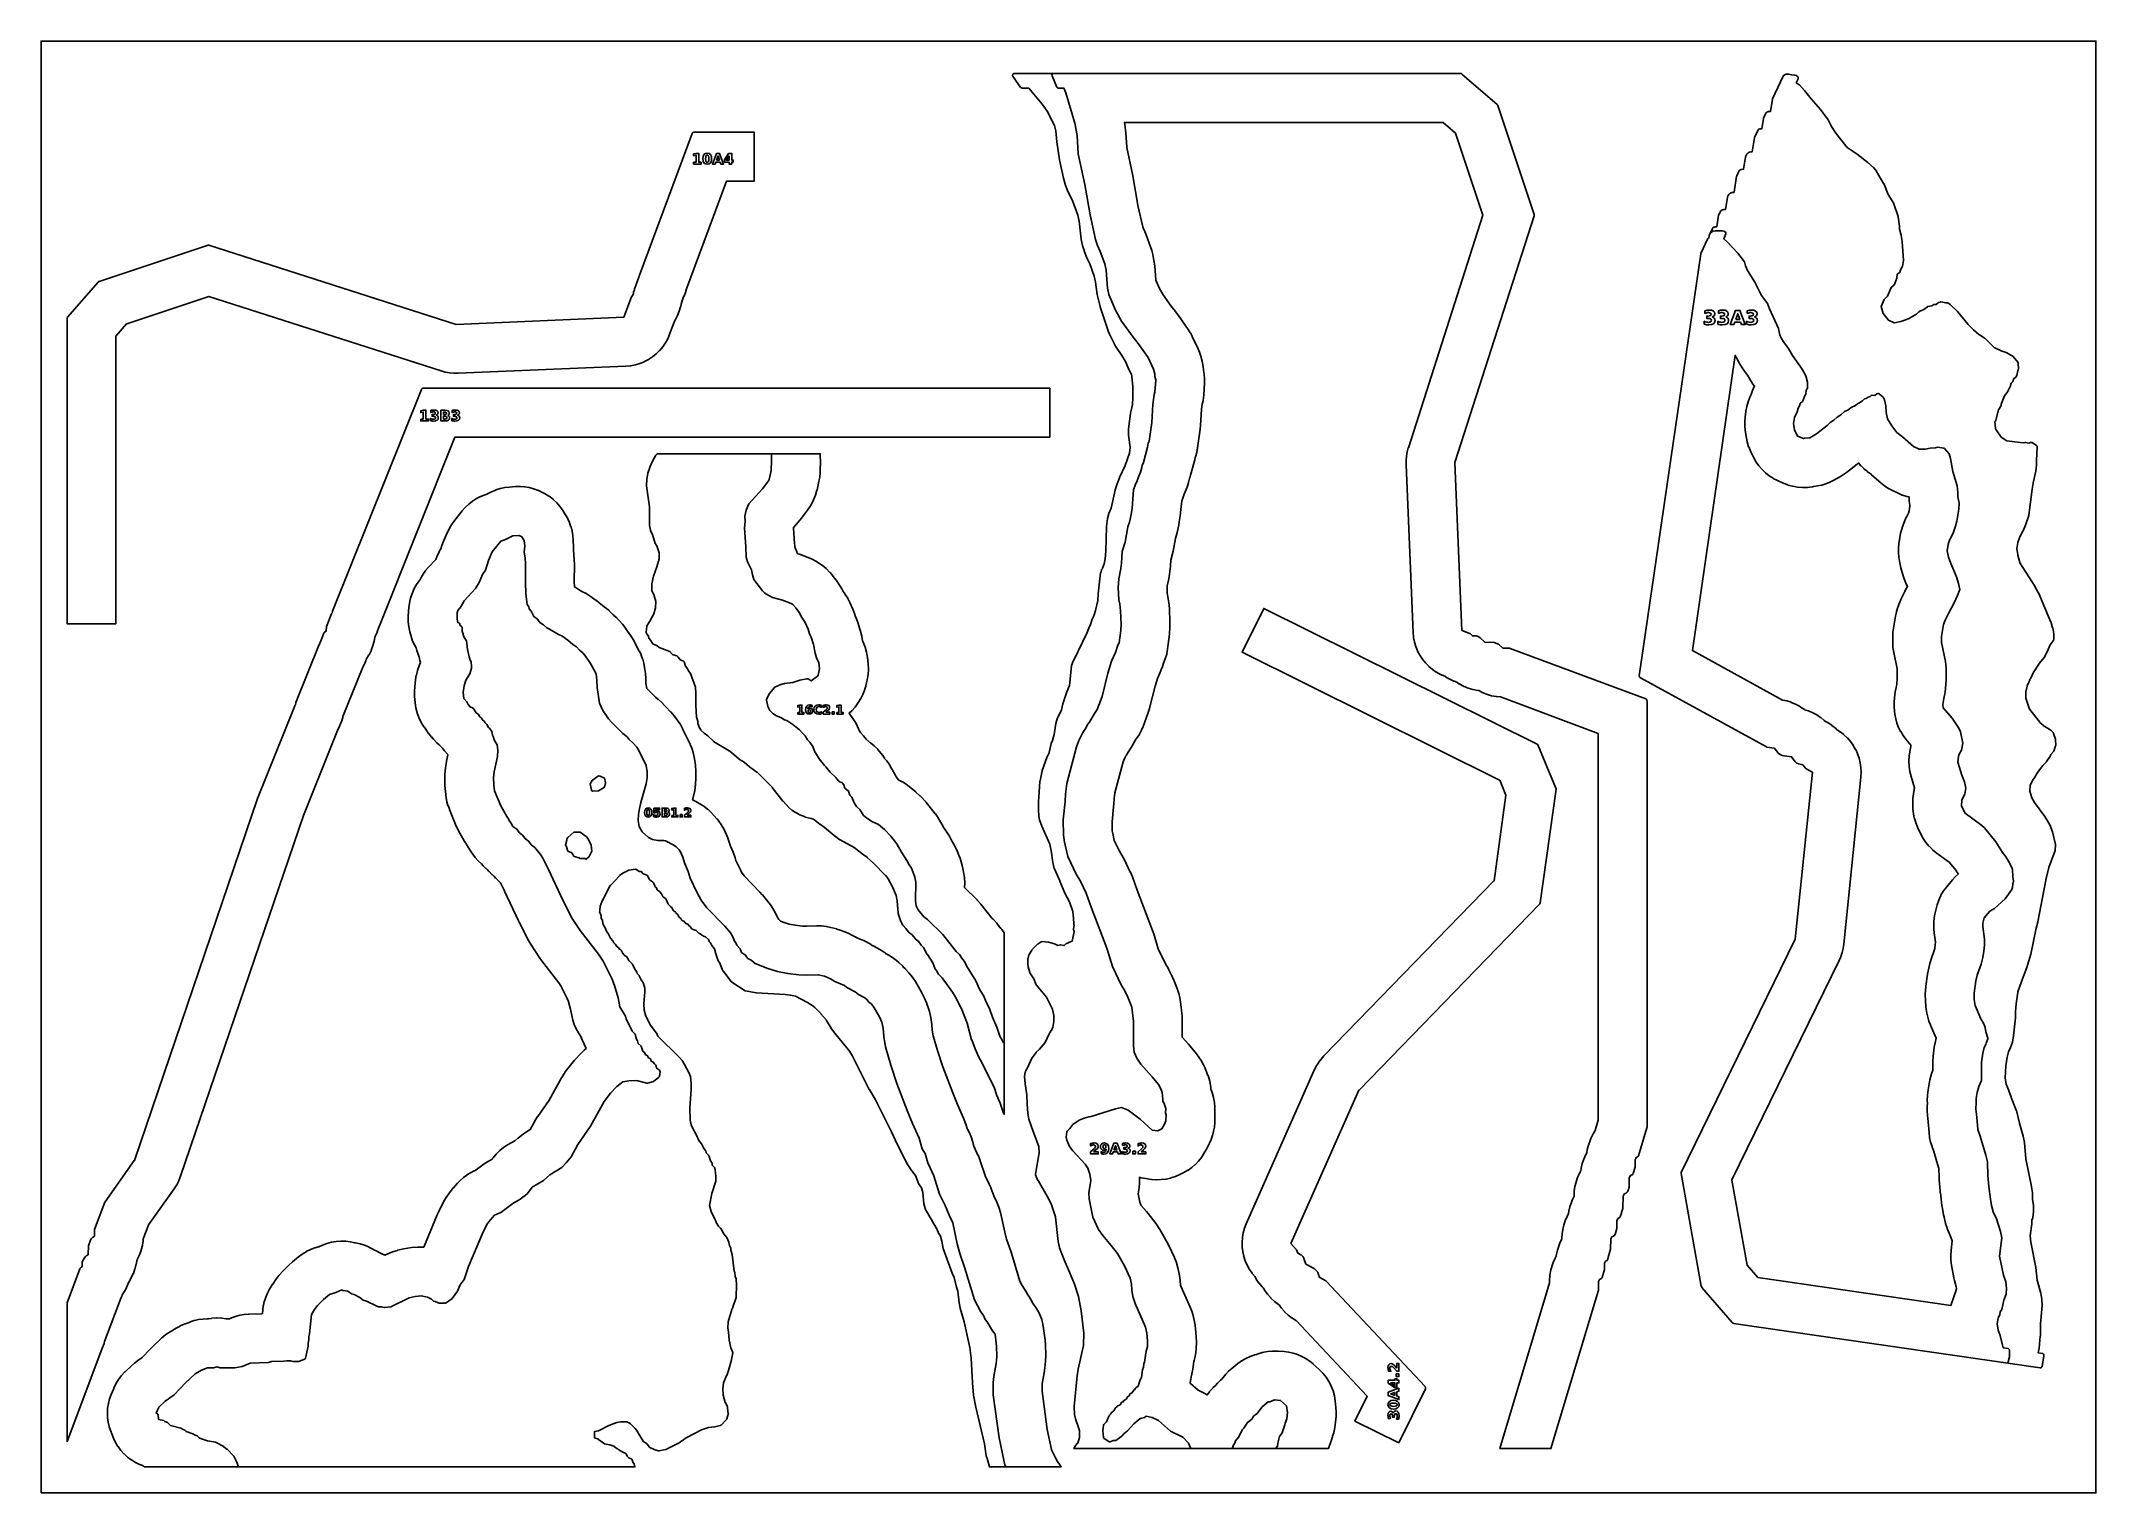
# Model space of a CAD drawing. Header units: millimetres. Extents: x 0 to 841, y 0 to 594.
import ezdxf

# ---------------------------------------------------------------- set-up
doc = ezdxf.new("R2010")
doc.units = ezdxf.units.MM
for name, color, linetype in [('CUT', 1, 'Continuous'), ('ENGRAVE', 5, 'Continuous'), ('SHEET_EDGE_DO_NOT_CUT', 8, 'Continuous')]:
    doc.layers.add(name, color=color, linetype=linetype)

msp = doc.modelspace()

# ---------------------------------------------------------------- linework, layer by layer
at = {"layer": 'CUT'}
for points in [[(423.32, 19.26), (423.34, 19.3), (423.38, 19.34), (424.25, 20.35), (424.26, 20.36), (424.27, 20.37), (424.95, 22.68), (424.95, 22.69), (424.95, 22.7), (424.98, 25.36), (424.98, 25.38), (424.98, 25.39), (424.78, 26.36), (424.77, 26.39), (423.42, 30.29), (423.4, 30.35), (423.02, 32.05), (423.01, 32.08), (423.01, 32.12), (422.81, 35.32), (422.81, 35.36), (422.81, 35.4), (424.1, 47.83), (424.1, 47.85), (424.51, 50.58), (424.52, 50.62), (426.67, 60.35), (426.68, 60.36), (426.68, 60.37), (426.8, 65.31), (426.8, 65.35), (425.69, 74.43), (425.69, 74.45), (424.58, 80.32), (424.58, 80.35), (423.02, 85.36), (423.02, 85.39), (420.95, 90.36), (420.95, 90.37), (418.67, 95.32), (418.66, 95.35), (416.83, 100.27), (416.81, 100.34), (416.27, 102.87), (416.26, 102.92), (415.12, 112.86), (415.12, 112.87), (415.12, 112.89), (413.59, 117.86), (413.59, 117.87), (413.58, 117.88), (412.28, 120.45), (412.28, 120.46), (408.04, 127.79), (408.01, 127.85), (407.06, 130.16), (407.05, 130.21), (407.04, 130.25), (407.03, 130.3), (407.03, 130.34), (407.03, 130.39), (407.03, 130.43), (408.43, 139.18), (408.43, 139.19), (408.43, 139.2), (408.39, 141.74), (408.39, 141.75), (408.39, 141.76), (406.03, 147.83), (406.02, 147.85), (404.33, 152.88), (404.32, 152.94), (403.86, 155.37), (403.86, 155.42), (403.54, 159.07), (403.54, 159.09), (403.42, 162.87), (403.41, 162.89), (402.74, 167.41), (402.74, 167.45), (402.54, 170.3), (402.54, 170.36), (402.55, 170.41), (402.81, 172.22), (402.82, 172.27), (402.83, 172.31), (402.84, 172.34), (403.01, 172.76), (403.03, 172.8), (403.06, 172.84), (403.74, 173.9), (403.75, 173.91), (403.75, 173.92), (405.51, 177.88), (405.54, 177.93), (405.57, 177.98), (407.26, 180.2), (407.29, 180.23), (407.32, 180.26), (408.65, 181.5), (408.68, 181.53), (410.9, 184.22), (410.91, 184.23), (410.91, 184.24), (412.58, 187.78), (412.62, 187.84), (413.47, 189.15), (413.48, 189.18), (414.01, 190.33), (414.02, 190.34), (414.02, 190.35), (414.43, 192.86), (414.43, 192.87), (414.43, 192.88), (414.46, 195.34), (414.46, 195.36), (414.45, 195.37), (413.92, 197.82), (413.92, 197.84), (413.91, 197.85), (412.74, 200.35), (412.74, 200.36), (411.44, 202.85), (411.44, 202.86), (411.43, 202.87), (407.35, 207.77), (407.32, 207.81), (407.29, 207.86), (407.27, 207.9), (406.27, 210.35), (406.27, 210.36), (406.26, 210.37), (404.71, 212.83), (404.69, 212.88), (404.67, 212.92), (404.65, 212.96), (404, 215.23), (403.99, 215.28), (403.98, 215.33), (403.92, 216.19), (403.92, 216.22), (403.92, 218.63), (403.92, 218.67), (403.92, 218.72), (403.93, 218.76), (404.32, 220.18), (404.34, 220.23), (404.36, 220.27), (404.38, 220.31), (405.49, 222.09), (405.51, 222.13), (405.54, 222.17), (406.67, 223.39), (406.7, 223.43), (407.98, 224.59), (408.02, 224.62), (408.06, 224.65), (409.38, 225.47), (409.43, 225.49), (409.47, 225.51), (409.52, 225.53), (409.58, 225.54), (409.63, 225.54), (409.68, 225.54), (412.24, 225.36), (412.29, 225.35), (412.34, 225.34), (414.75, 224.64), (414.78, 224.63), (414.82, 224.61), (416.13, 224), (416.14, 224), (416.16, 224), (417.19, 224.22), (417.23, 224.23), (417.28, 224.23), (417.33, 224.23), (417.38, 224.22), (418.65, 223.98), (418.66, 223.98), (418.67, 223.99), (419.6, 224.72), (419.64, 224.75), (419.68, 224.78), (419.73, 224.8), (419.78, 224.81), (419.83, 224.82), (420.24, 224.89), (420.25, 224.89), (420.26, 224.9), (420.75, 225.29), (420.79, 225.31), (420.83, 225.34), (420.87, 225.36), (420.91, 225.37), (421.94, 225.69), (421.95, 225.7), (421.95, 225.71), (422.87, 229.75), (422.88, 229.76), (422.87, 229.78), (422.61, 230.35), (422.59, 230.39), (422.58, 230.43), (422.57, 230.48), (422.56, 230.52), (422.56, 230.57), (422.56, 230.61), (422.76, 232.37), (422.76, 232.38), (422.75, 232.4), (422.64, 232.83), (422.63, 232.88), (422.62, 232.92), (422.62, 232.96), (422.61, 235.03), (422.61, 235.06), (422.28, 237.86), (422.28, 237.88), (422.27, 237.89), (420.87, 241.77), (420.86, 241.8), (419.05, 245.37), (419.03, 245.41), (417.02, 250.34), (417.01, 250.36), (414.71, 255.31), (414.7, 255.36), (414.68, 255.41), (414.09, 257.87), (414.08, 257.93), (413.47, 262.83), (413.47, 262.85), (412.92, 265.35), (412.92, 265.36), (412.91, 265.37), (409.55, 272.81), (409.53, 272.85), (408.63, 275.38), (408.61, 275.45), (408.33, 276.83), (408.32, 276.9), (408.18, 279.47), (408.18, 279.5), (408.18, 282.87), (408.18, 282.9), (408.45, 286.68), (408.45, 286.69), (408.83, 291.23), (408.84, 291.29), (409.71, 295.46), (409.73, 295.53), (411.68, 300.9), (411.7, 300.93), (412.56, 302.85), (412.57, 302.86), (412.57, 302.87), (413.42, 306.59), (413.43, 306.64), (413.44, 306.67), (413.93, 307.87), (413.94, 307.9), (414.59, 310.33), (414.59, 310.35), (415.31, 314.73), (415.32, 314.8), (415.9, 316.64), (415.92, 316.7), (417.65, 320.35), (417.66, 320.36), (417.66, 320.37), (418.21, 322.87), (418.22, 322.91), (419.79, 327.77), (419.81, 327.82), (420.92, 330.35), (420.92, 330.36), (420.92, 330.37), (421.72, 338.39), (421.73, 338.43), (421.74, 338.48), (421.75, 338.52), (422.46, 340.37), (422.48, 340.41), (428.13, 351.97), (428.14, 351.99), (428.77, 353.77), (428.8, 353.83), (429.55, 355.35), (429.55, 355.36), (429.55, 355.37), (430.13, 357.45), (430.15, 357.5), (430.17, 357.54), (430.97, 359.18), (430.99, 359.21), (431.61, 361.04), (431.61, 361.07), (432.53, 365.1), (432.53, 365.11), (432.53, 365.12), (432.69, 367.87), (432.7, 367.89), (433.65, 376.4), (433.67, 376.46), (433.96, 377.66), (433.98, 377.71), (434, 377.75), (434.02, 377.79), (434.05, 377.83), (434.36, 378.27), (434.37, 378.28), (434.37, 378.29), (435.04, 380.09), (435.05, 380.1), (435.05, 380.11), (435.45, 382.2), (435.45, 382.22), (435.75, 385.36), (435.75, 385.38), (436.11, 395.32), (436.12, 395.35), (436.44, 398.65), (436.45, 398.7), (436.46, 398.74), (437.01, 400.66), (437.03, 400.72), (437.98, 402.85), (437.98, 402.86), (437.98, 402.87), (439.64, 410.31), (439.65, 410.35), (440.43, 412.83), (440.44, 412.85), (441.37, 415.37), (441.39, 415.41), (443.75, 420.37), (443.76, 420.39), (445.49, 425.37), (445.49, 425.38), (445.49, 425.39), (445.8, 427.85), (445.8, 427.86), (445.8, 427.87), (445.06, 432.78), (445.05, 432.84), (444.99, 435.32), (444.99, 435.36), (445, 435.4), (445.85, 441.68), (445.86, 441.72), (445.87, 441.75), (446.2, 442.87), (446.21, 442.9), (446.64, 445.36), (446.64, 445.39), (446.84, 447.86), (446.84, 447.88), (446.87, 452.82), (446.86, 452.85), (446.22, 457.85), (446.22, 457.86), (446.21, 457.87), (444.94, 460.21), (444.92, 460.26), (443.82, 462.86), (443.8, 462.89), (442.36, 465.36), (442.35, 465.38), (439.78, 469.19), (439.75, 469.24), (437.28, 474.14), (437.27, 474.16), (436.73, 475.37), (436.71, 475.42), (433.51, 485.32), (433.51, 485.35), (432.22, 490.28), (432.21, 490.34), (431.55, 495.33), (431.55, 495.35), (430.99, 497.86), (430.98, 497.89), (429.27, 502.82), (429.25, 502.85), (428.05, 505.31), (428.04, 505.35), (427.07, 507.82), (427.05, 507.85), (426.27, 510.37), (426.26, 510.4), (425.7, 512.87), (425.69, 512.93), (424.82, 520.33), (424.82, 520.35), (424.27, 522.82), (424.26, 522.85), (422.29, 528.32), (422.28, 528.35), (420.13, 532.87), (420.11, 532.9), (419.16, 535.37), (419.15, 535.41), (418.42, 537.87), (418.41, 537.9), (416.75, 545.37), (416.75, 545.41), (415.77, 552.83), (415.77, 552.85), (415.38, 557.25), (415.38, 557.26), (415.38, 557.27), (414.79, 559.43), (414.78, 559.45), (414.78, 559.46), (411.82, 565.35), (411.82, 565.36), (411.81, 565.37), (409.78, 568.23), (409.77, 568.25), (404.26, 574.75), (404.25, 574.76), (404.24, 574.76), (401.5, 574.76), (401.45, 574.76), (401.4, 574.77), (401.36, 574.78), (401.24, 574.82), (401.2, 574.83), (401.15, 574.85), (401.11, 574.87), (401.07, 574.9), (400.98, 574.97), (400.95, 575.01), (400.91, 575.04), (400.88, 575.08), (397.74, 579.6), (397.71, 579.65), (397.69, 579.7), (397.67, 579.75), (397.64, 579.84), (397.63, 579.9), (397.63, 579.95), (397.63, 580.01), (397.63, 580.06), (397.65, 580.2), (397.67, 580.25), (397.68, 580.3), (397.71, 580.35), (397.74, 580.4), (397.77, 580.45), (397.81, 580.5), (397.84, 580.54), (397.89, 580.57), (397.93, 580.6), (398.03, 580.66), (398.08, 580.68), (398.13, 580.7), (398.18, 580.72), (398.23, 580.72), (398.28, 580.73), (581.11, 580.72), (581.16, 580.72), (581.21, 580.71), (581.26, 580.7), (581.31, 580.68), (581.35, 580.66), (581.46, 580.6), (581.5, 580.57), (581.54, 580.54), (595.98, 568.03), (596.02, 567.99), (596.05, 567.95), (596.16, 567.8), (596.19, 567.76), (596.21, 567.71), (596.23, 567.66), (611.08, 523.1), (611.09, 523.06), (611.1, 523.01), (611.11, 522.97), (611.11, 522.92), (611.09, 522.69), (611.09, 522.65), (611.08, 522.6), (611.07, 522.56), (578.63, 421.53), (578.63, 421.52), (578.63, 421.51), (581.55, 352.87), (581.55, 352.86), (581.56, 352.85), (584.67, 351.69), (584.72, 351.67), (584.76, 351.65), (584.8, 351.62), (584.84, 351.59), (585.81, 350.66), (585.82, 350.66), (585.83, 350.65), (587.25, 350.63), (587.3, 350.63), (587.35, 350.62), (587.78, 350.52), (587.82, 350.51), (587.87, 350.49), (588.31, 350.29), (588.35, 350.27), (588.39, 350.25), (588.95, 349.87), (588.98, 349.85), (589.01, 349.82), (590.8, 348.15), (590.8, 348.14), (590.82, 348.14), (594.53, 348), (594.58, 347.99), (594.64, 347.98), (594.69, 347.96), (596.5, 347.27), (596.54, 347.25), (596.59, 347.23), (596.63, 347.2), (596.66, 347.17), (598.29, 345.67), (598.3, 345.66), (598.31, 345.66), (601.06, 345.56), (601.12, 345.56), (601.17, 345.55), (601.22, 345.53), (656.75, 324.85), (656.79, 324.83), (656.84, 324.8), (656.96, 324.72), (657.01, 324.69), (657.04, 324.66), (657.08, 324.62), (657.11, 324.58), (657.16, 324.51), (657.19, 324.46), (657.21, 324.42), (657.23, 324.37), (657.24, 324.32), (657.27, 324.18), (657.28, 324.13), (657.28, 324.08), (657.28, 149.56), (657.28, 149.51), (657.27, 149.46), (657.26, 149.42), (653.83, 137.93), (653.82, 137.89), (653.8, 137.84), (653.77, 137.8), (653.74, 137.76), (653.62, 137.61), (653.59, 137.57), (653.55, 137.54), (653.51, 137.51), (653.47, 137.48), (653.42, 137.46), (652.91, 137.24), (652.9, 137.24), (652.89, 137.23), (652.72, 136.77), (652.7, 136.73), (652.68, 136.68), (652.46, 136.34), (652.45, 136.33), (652.45, 136.32), (652.45, 133.42), (652.45, 133.37), (652.44, 133.32), (652.43, 133.28), (651.65, 130.65), (651.64, 130.6), (651.62, 130.56), (651.59, 130.52), (651.52, 130.41), (651.49, 130.37), (651.45, 130.33), (651.41, 130.29), (651.21, 130.13), (651.18, 130.11), (651.14, 130.09), (651.1, 130.07), (650.4, 129.76), (650.39, 129.75), (650.38, 129.74), (650.21, 129.27), (650.19, 129.23), (650.16, 129.18), (649.96, 128.85), (649.95, 128.84), (649.95, 128.83), (649.93, 125.16), (649.93, 125.1), (649.92, 125.04), (649.6, 123.78), (649.58, 123.74), (649.57, 123.7), (649.55, 123.67), (649.33, 123.26), (649.31, 123.23), (649.28, 123.19), (649.25, 123.16), (648.9, 122.79), (648.85, 122.75), (648.8, 122.71), (648.44, 122.48), (648.39, 122.45), (648.34, 122.43), (647.89, 122.27), (647.88, 122.26), (647.87, 122.25), (647.69, 121.77), (647.67, 121.73), (647.65, 121.68), (647.45, 121.37), (647.45, 121.36), (647.45, 121.35), (647.41, 116.55), (647.41, 116.51), (647.4, 116.46), (647.39, 116.41), (646.34, 112.95), (646.33, 112.91), (646.31, 112.86), (646.28, 112.82), (646.26, 112.79), (646.22, 112.75), (646.09, 112.61), (646.05, 112.58), (646.01, 112.54), (645.96, 112.52), (645.92, 112.49), (645.38, 112.28), (645.37, 112.27), (645.36, 112.26), (644.95, 111.38), (644.94, 111.37), (644.94, 111.36), (644.94, 108.34), (644.94, 108.29), (644.93, 108.24), (644.92, 108.2), (644.19, 105.72), (644.17, 105.67), (644.15, 105.63), (644.13, 105.59), (644.06, 105.48), (644.03, 105.44), (643.99, 105.4), (643.95, 105.36), (643.72, 105.17), (643.68, 105.15), (643.64, 105.12), (643.6, 105.1), (642.87, 104.79), (642.86, 104.78), (642.85, 104.77), (642.45, 103.89), (642.44, 103.88), (642.44, 103.87), (642.4, 99.82), (642.4, 99.77), (642.39, 99.73), (642.38, 99.68), (641.1, 95.42), (641.09, 95.38), (641.07, 95.33), (641.04, 95.29), (641.02, 95.25), (640.9, 95.11), (640.87, 95.07), (640.83, 95.03), (640.78, 95), (640.73, 94.97), (640.69, 94.95), (640.34, 94.82), (640.33, 94.81), (640.32, 94.8), (639.94, 93.94), (639.93, 93.92), (639.93, 93.91), (639.92, 91.53), (639.91, 91.48), (639.91, 91.43), (639.9, 91.39), (638.91, 88.08), (638.89, 88.03), (638.87, 87.99), (638.84, 87.94), (638.8, 87.9), (638.64, 87.7), (638.6, 87.67), (638.57, 87.64), (638.53, 87.61), (638.49, 87.59), (638.44, 87.57), (637.83, 87.33), (637.82, 87.32), (637.82, 87.31), (637.43, 86.44), (637.43, 86.43), (637.43, 86.41), (637.39, 83.07), (637.38, 83.02), (637.38, 82.97), (637.37, 82.93), (617.96, 18.12), (597.09, 18.12), (617.38, 85.91), (617.39, 85.92), (617.39, 85.93), (617.4, 86.79), (617.4, 86.82), (617.55, 89.04), (617.55, 89.09), (617.95, 91.26), (617.96, 91.32), (618.6, 93.44), (618.61, 93.47), (618.91, 94.29), (618.92, 94.31), (619.65, 96.04), (619.67, 96.08), (620.11, 96.91), (620.12, 96.92), (620.12, 96.93), (620.22, 97.64), (620.22, 97.68), (620.6, 99.33), (620.61, 99.37), (621.13, 101), (621.13, 101.02), (621.44, 101.83), (621.45, 101.86), (622.23, 103.69), (622.25, 103.73), (622.4, 104), (622.4, 104.01), (622.41, 104.03), (622.41, 104.2), (622.41, 104.22), (622.5, 106), (622.51, 106.05), (622.77, 107.8), (622.77, 107.85), (623.19, 109.57), (623.2, 109.62), (623.78, 111.31), (623.78, 111.33), (624.11, 112.17), (624.12, 112.19), (624.96, 114.04), (624.98, 114.08), (625.13, 114.33), (625.13, 114.34), (625.13, 114.36), (625.26, 115.26), (625.27, 115.31), (625.7, 117.09), (625.71, 117.13), (626.31, 118.87), (626.32, 118.89), (626.65, 119.73), (626.66, 119.76), (627.41, 121.41), (627.41, 121.43), (627.41, 121.44), (627.41, 121.63), (627.41, 121.65), (627.51, 123.5), (627.52, 123.55), (627.79, 125.36), (627.8, 125.41), (628.24, 127.19), (628.25, 127.24), (628.86, 128.98), (628.87, 129), (629.21, 129.85), (629.22, 129.87), (630, 131.57), (630.03, 131.61), (630.13, 131.8), (630.14, 131.81), (630.14, 131.82), (630.29, 132.84), (630.3, 132.89), (630.76, 134.72), (630.77, 134.77), (631.41, 136.56), (631.41, 136.58), (631.76, 137.44), (631.77, 137.46), (632.61, 139.24), (632.63, 139.29), (632.64, 139.29), (632.64, 139.3), (632.65, 139.31), (632.81, 140.39), (632.82, 140.44), (633.29, 142.3), (633.3, 142.34), (633.95, 144.16), (633.96, 144.18), (634.32, 145.04), (634.33, 145.06), (635.19, 146.85), (635.21, 146.89), (636.02, 148.23), (636.03, 148.24), (636.03, 148.25), (637.28, 152.45), (637.28, 152.47), (637.28, 152.48), (637.28, 310.74), (637.28, 310.75), (637.27, 310.76), (597.29, 325.65), (597.28, 325.66), (597.26, 325.66), (595.64, 325.79), (595.59, 325.8), (593.62, 326.17), (593.57, 326.18), (591.64, 326.76), (591.6, 326.77), (589.74, 327.54), (589.69, 327.56), (588.42, 328.25), (588.41, 328.26), (588.39, 328.26), (588.09, 328.28), (588.04, 328.29), (586.06, 328.67), (586.01, 328.68), (584.07, 329.27), (584.03, 329.28), (582.16, 330.06), (582.12, 330.08), (580.35, 331.05), (580.3, 331.08), (579.44, 331.67), (579.43, 331.68), (579.42, 331.68), (578.28, 332.09), (578.24, 332.1), (576.59, 332.87), (576.55, 332.89), (574.98, 333.8), (574.94, 333.83), (574.51, 334.14), (574.5, 334.14), (574.49, 334.15), (572.77, 334.89), (572.73, 334.91), (571.06, 335.83), (571.02, 335.86), (569.46, 336.93), (569.42, 336.96), (567.96, 338.18), (567.93, 338.22), (566.6, 339.58), (566.57, 339.61), (565.38, 341.1), (565.35, 341.14), (564.31, 342.73), (564.28, 342.77), (563.4, 344.45), (563.38, 344.5), (562.67, 346.26), (562.66, 346.31), (562.12, 348.13), (562.11, 348.18), (561.75, 350.04), (561.74, 350.09), (561.57, 352), (561.57, 352.02), (558.64, 420.66), (558.64, 420.68), (558.65, 422.41), (558.65, 422.45), (558.8, 424.17), (558.81, 424.21), (559.11, 425.91), (559.12, 425.95), (559.58, 427.62), (559.59, 427.64), (590.12, 522.73), (590.12, 522.74), (590.12, 522.76), (578.93, 556.33), (578.92, 556.34), (578.91, 556.35), (573.88, 560.72), (573.87, 560.72), (573.86, 560.72), (443.38, 560.73), (443.37, 560.72), (443.37, 560.71), (443.7, 558.86), (443.7, 558.83), (443.98, 556.49), (443.98, 556.46), (444.32, 550.55), (444.32, 550.54), (444.32, 550.53), (446.67, 539.54), (446.67, 539.53), (446.81, 538.84), (446.81, 538.83), (448.93, 526.82), (448.94, 526.8), (450.9, 518.04), (450.91, 518.02), (451.05, 517.58), (451.06, 517.56), (451.71, 516.13), (451.71, 516.11), (452.26, 514.8), (452.26, 514.78), (454.11, 509.8), (454.11, 509.78), (454.6, 508.3), (454.61, 508.26), (454.97, 506.75), (454.97, 506.73), (455.47, 504.25), (455.47, 504.22), (455.78, 502.01), (455.79, 501.99), (456.27, 496.22), (456.27, 496.21), (456.27, 496.2), (457.74, 492.81), (457.75, 492.79), (459.2, 490.16), (459.21, 490.14), (462.79, 485.13), (462.81, 485.11), (464.43, 483.17), (464.44, 483.15), (465.53, 481.71), (465.55, 481.69), (469.5, 475.96), (469.51, 475.95), (470.35, 474.62), (470.37, 474.59), (471.1, 473.21), (471.11, 473.19), (473.37, 468.43), (473.38, 468.41), (474.07, 466.79), (474.08, 466.74), (474.62, 465.06), (474.63, 465.04), (475.15, 463.11), (475.16, 463.08), (475.63, 460.87), (475.63, 460.81), (475.76, 459.44), (475.76, 459.41), (475.77, 459.4), (475.77, 459.38), (476.04, 457.68), (476.05, 457.63), (476.17, 455.92), (476.17, 455.88), (476.14, 454.16), (476.14, 454.13), (475.84, 449.18), (475.84, 449.15), (475.57, 446.92), (475.56, 446.87), (475.24, 445.5), (475.24, 445.48), (474.93, 443.35), (474.93, 443.33), (474.57, 436.92), (474.57, 436.9), (474.41, 435.25), (474.4, 435.22), (473.33, 427.58), (473.32, 427.56), (472.98, 425.76), (472.97, 425.71), (472.47, 423.96), (472.45, 423.91), (472.39, 423.77), (472.39, 423.76), (472.39, 423.75), (472.16, 422.73), (472.16, 422.71), (470.49, 416.41), (470.48, 416.38), (470.1, 415.25), (470.09, 415.22), (470.07, 415.09), (470.06, 415.05), (469.62, 413.46), (469.62, 413.44), (469.02, 411.56), (469.01, 411.54), (468.27, 409.6), (468.26, 409.57), (467.85, 408.63), (467.84, 408.61), (467.34, 407.06), (467.32, 407.01), (466.85, 405.9), (466.84, 405.89), (466.84, 405.88), (466.4, 401.08), (466.4, 401.06), (466.25, 399.81), (466.25, 399.79), (465.86, 397.31), (465.86, 397.29), (465.64, 396.13), (465.64, 396.12), (464.97, 393.01), (464.96, 392.99), (464.56, 391.43), (464.55, 391.42), (464.29, 390.57), (464.29, 390.54), (463.32, 385.35), (463.31, 385.32), (462.79, 383.2), (462.78, 383.17), (462.32, 381.66), (462.32, 381.64), (462.32, 381.63), (462.18, 379.24), (462.18, 379.22), (462.08, 378.07), (462.08, 378.06), (461.83, 375.89), (461.83, 375.86), (461.52, 374), (461.52, 373.98), (460.92, 371.16), (460.91, 371.13), (460.84, 370.14), (460.84, 370.11), (460.93, 368.18), (460.94, 368.15), (461.32, 366), (461.33, 365.97), (461.65, 363.2), (461.65, 363.18), (461.77, 361.76), (461.77, 361.75), (462.01, 356.28), (462.01, 356.25), (461.99, 354.17), (461.99, 354.14), (461.84, 351.63), (461.84, 351.62), (461.71, 350.27), (461.71, 350.25), (461.06, 345.29), (461.06, 345.26), (460.69, 343.28), (460.68, 343.23), (460.12, 341.32), (460.11, 341.27), (459.38, 339.49), (459.38, 339.47), (458.77, 337.63), (458.76, 337.61), (457.9, 335.44), (457.89, 335.41), (456.88, 333.25), (456.88, 333.24), (456.87, 333.23), (455.97, 330.13), (455.97, 330.12), (453.69, 321.03), (453.68, 321), (453.03, 318.89), (453.02, 318.87), (451.03, 313.55), (451.02, 313.52), (450.3, 311.85), (450.28, 311.81), (449.42, 310.22), (449.4, 310.18), (448.38, 308.66), (448.37, 308.64), (447.98, 308.12), (447.97, 308.09), (446.62, 305.68), (446.61, 305.65), (445.49, 303.87), (445.46, 303.83), (445.22, 303.52), (445.21, 303.51), (445.21, 303.5), (444.98, 303.05), (444.96, 303.02), (444.11, 301.65), (444.1, 301.63), (443.75, 301.12), (443.73, 301.09), (443.1, 299.79), (443.09, 299.78), (442.82, 299.09), (442.81, 299.06), (439.49, 286.37), (439.49, 286.34), (439.18, 284.1), (439.18, 284.08), (439.07, 281.9), (439.07, 281.88), (438.98, 280.65), (438.98, 280.64), (438.31, 274.63), (438.31, 274.6), (438.42, 270.96), (438.42, 270.93), (438.6, 269.79), (438.6, 269.78), (439.21, 266.92), (439.21, 266.91), (439.21, 266.9), (441.31, 262.61), (441.33, 262.59), (442.37, 260.91), (442.38, 260.89), (443.42, 258.99), (443.44, 258.97), (445.8, 254.03), (445.81, 254), (446.63, 252.04), (446.64, 252.02), (448.55, 246.58), (448.56, 246.57), (454.91, 230.06), (454.91, 230.04), (455.37, 228.71), (455.38, 228.69), (457.23, 222.62), (457.23, 222.61), (457.24, 222.6), (459.77, 217.28), (459.78, 217.26), (460.81, 215.51), (460.82, 215.49), (461.48, 214.27), (461.49, 214.25), (462.72, 211.77), (462.73, 211.75), (463.4, 210.23), (463.41, 210.21), (465.06, 206.03), (465.07, 206.01), (465.64, 204.37), (465.65, 204.32), (466.07, 202.64), (466.08, 202.6), (466.34, 200.88), (466.35, 200.85), (466.96, 195.24), (466.97, 195.21), (467.09, 192.98), (467.09, 192.95), (467.06, 186.46), (467.06, 186.45), (467.07, 186.44), (469.64, 183.58), (469.65, 183.57), (470.33, 182.77), (470.34, 182.76), (472.85, 179.66), (472.86, 179.65), (473.84, 178.31), (473.87, 178.28), (474.74, 176.87), (474.75, 176.85), (475.71, 175.14), (475.72, 175.12), (476.42, 173.73), (476.44, 173.7), (477.03, 172.26), (477.04, 172.24), (477.59, 170.74), (477.6, 170.71), (478.28, 168.44), (478.29, 168.38), (478.7, 166.04), (478.7, 166.01), (478.79, 165.17), (478.8, 165.15), (478.8, 165.14), (479.26, 163.81), (479.27, 163.79), (479.83, 161.8), (479.84, 161.75), (480.2, 159.73), (480.21, 159.68), (480.35, 157.64), (480.35, 157.59), (480.32, 156.97), (480.33, 156.94), (480.44, 155.8), (480.45, 155.75), (480.46, 153.87), (480.46, 153.85), (480.37, 151.47), (480.36, 151.45), (480.22, 149.71), (480.21, 149.67), (479.91, 147.96), (479.9, 147.92), (479.45, 146.25), (479.44, 146.21), (478.84, 144.57), (478.83, 144.55), (478.24, 143.11), (478.22, 143.08), (477.03, 140.7), (477.02, 140.67), (475.95, 138.85), (475.94, 138.83), (474.92, 137.27), (474.89, 137.23), (473.74, 135.78), (473.7, 135.74), (472.42, 134.41), (472.38, 134.38), (470.98, 133.17), (470.94, 133.15), (469.42, 132.08), (469.38, 132.05), (467.76, 131.13), (467.74, 131.12), (466.11, 130.29), (466.09, 130.28), (464.29, 129.48), (464.24, 129.46), (462.39, 128.84), (462.34, 128.83), (460.44, 128.4), (460.39, 128.4), (458.45, 128.16), (458.4, 128.16), (456.45, 128.12), (456.4, 128.12), (454.44, 128.28), (454.41, 128.28), (452.19, 128.58), (452.17, 128.58), (450.23, 128.93), (450.18, 128.94), (449.53, 129.13), (449.52, 129.13), (449.52, 129.12), (449.57, 128.4), (449.57, 128.36), (449.54, 126.65), (449.54, 126.61), (449.36, 124.9), (449.36, 124.87), (448.98, 122.37), (448.98, 122.36), (448.98, 122.35), (449.65, 118.95), (449.66, 118.94), (449.66, 118.92), (450.17, 117.8), (450.18, 117.79), (450.18, 117.78), (450.26, 117.67), (450.28, 117.65), (452.43, 115.16), (452.44, 115.15), (453.13, 114.3), (453.13, 114.29), (456.36, 110.1), (456.38, 110.07), (457.91, 107.79), (457.92, 107.76), (460.77, 102.75), (460.78, 102.73), (461.55, 101.25), (461.56, 101.23), (463.85, 96.26), (463.86, 96.24), (464.66, 94.22), (464.68, 94.17), (465.25, 92.07), (465.26, 92.04), (465.79, 89.57), (465.8, 89.55), (466.05, 88.09), (466.06, 88.06), (466.2, 86.59), (466.2, 86.57), (466.29, 85.13), (466.29, 85.1), (466.3, 85.09), (466.31, 85.05), (466.46, 84.57), (466.47, 84.55), (470.27, 76.05), (470.28, 76.03), (470.94, 74.34), (470.96, 74.29), (471.46, 72.54), (471.47, 72.52), (472.07, 70.01), (472.07, 69.99), (472.36, 68.57), (472.36, 68.54), (472.54, 67.1), (472.54, 67.08), (472.81, 64.03), (472.81, 64), (472.88, 61.59), (472.88, 61.56), (472.79, 59.15), (472.79, 59.13), (472.66, 57.48), (472.66, 57.44), (472.4, 55.82), (472.39, 55.78), (471.99, 54.18), (471.98, 54.16), (471.86, 53.75), (471.85, 53.72), (471.4, 50.65), (471.4, 50.62), (471.03, 48.78), (471.02, 48.73), (470.94, 48.46), (470.94, 48.45), (470.94, 48.44), (470.91, 48.21), (470.9, 48.17), (470.57, 46.59), (470.56, 46.55), (470.45, 46.18), (470.45, 46.17), (470.45, 46.16), (470.31, 44.96), (470.31, 44.93), (470.29, 44.86), (470.29, 44.85), (470.3, 44.84), (470.41, 44.75), (470.43, 44.74), (473.53, 42.03), (473.54, 42.03), (473.55, 42.02), (476.24, 40.67), (476.26, 40.66), (477.28, 40.09), (477.29, 40.09), (477.3, 40.1), (478.23, 41.38), (478.26, 41.42), (479.59, 42.91), (479.63, 42.94), (480.7, 43.92), (480.72, 43.94), (481.5, 44.87), (481.53, 44.9), (482.71, 46.09), (482.75, 46.12), (483.21, 46.51), (483.22, 46.52), (483.23, 46.53), (483.77, 47.25), (483.79, 47.27), (484.83, 48.55), (484.86, 48.58), (486.01, 49.76), (486.04, 49.79), (487.29, 50.88), (487.3, 50.89), (489.78, 52.88), (489.8, 52.89), (491.37, 54.03), (491.42, 54.05), (493.08, 55.02), (493.12, 55.04), (494.88, 55.84), (494.92, 55.86), (496.74, 56.48), (496.79, 56.5), (497.48, 56.66), (497.51, 56.67), (497.7, 56.74), (497.72, 56.75), (499.76, 57.39), (499.81, 57.41), (501.89, 57.82), (501.94, 57.83), (504.06, 58.02), (504.11, 58.02), (506.24, 57.98), (506.27, 57.98), (508.75, 57.8), (508.77, 57.79), (510.6, 57.57), (510.65, 57.56), (512.44, 57.17), (512.48, 57.16), (514.23, 56.61), (514.27, 56.59), (515.96, 55.87), (516, 55.85), (517.61, 54.98), (517.65, 54.95), (519.17, 53.93), (519.21, 53.9), (520.64, 52.74), (520.65, 52.72), (523.14, 50.5), (523.15, 50.48), (524.61, 49.02), (524.65, 48.98), (525.94, 47.39), (525.97, 47.35), (527.09, 45.63), (527.11, 45.59), (528.04, 43.76), (528.06, 43.71), (528.8, 41.8), (528.81, 41.75), (529.34, 39.77), (529.35, 39.72), (529.67, 37.68), (529.68, 37.66), (529.96, 34.93), (529.96, 34.91), (530.06, 33.2), (530.06, 33.16), (530.02, 31.45), (530.02, 31.43), (529.84, 28.95), (529.84, 28.93), (529.57, 26.81), (529.56, 26.76), (529.07, 24.69), (529.05, 24.64), (528.56, 23.26), (528.55, 23.23), (528.51, 23.04), (528.5, 23), (528.01, 21.33), (528, 21.31), (526.91, 18.14), (526.9, 18.12), (422.69, 18.12), (423.32, 19.26)], [(718.34, 576.94), (719.54, 576.13), (719.58, 576.09), (719.62, 576.06), (721.73, 573.84), (721.77, 573.8), (724.4, 570.38), (724.41, 570.37), (728.24, 566.05), (728.26, 566.02), (731.39, 561.82), (731.42, 561.78), (731.44, 561.75), (732.76, 559.06), (732.78, 559.03), (734.59, 556.29), (734.61, 556.28), (738.69, 551.1), (738.71, 551.08), (739.2, 550.55), (739.21, 550.54), (739.22, 550.53), (743.26, 547.73), (743.28, 547.71), (747.62, 544.29), (747.64, 544.28), (749.98, 542.26), (750.02, 542.22), (750.83, 541.34), (750.86, 541.31), (750.89, 541.27), (750.91, 541.24), (752.09, 538.99), (752.1, 538.98), (754.12, 535.79), (754.14, 535.76), (754.16, 535.72), (756.01, 531.29), (756.03, 531.25), (758.27, 527.54), (758.29, 527.49), (758.31, 527.44), (760.1, 522.22), (760.11, 522.17), (760.12, 522.12), (760.56, 518.34), (760.56, 518.29), (760.57, 517.14), (760.57, 517.13), (760.57, 517.12), (761.33, 514.57), (761.35, 514.51), (761.74, 511.96), (761.75, 511.92), (762.22, 504.32), (762.22, 504.26), (762.22, 504.2), (761.78, 501.83), (761.77, 501.79), (761.76, 501.74), (761.74, 501.7), (760.92, 500.08), (760.92, 500.07), (760.92, 500.05), (760.89, 499.75), (760.89, 499.7), (760.88, 499.66), (760.86, 499.62), (760.85, 499.58), (760.82, 499.52), (760.8, 499.48), (760.77, 499.44), (760.74, 499.4), (760.71, 499.37), (760.68, 499.34), (760.64, 499.31), (759.74, 498.71), (759.73, 498.71), (759.72, 498.7), (759.49, 497.12), (759.48, 497.08), (759.47, 497.04), (758.73, 494.78), (758.71, 494.73), (758.68, 494.69), (758.66, 494.64), (758.18, 493.98), (758.15, 493.94), (758.11, 493.9), (758.07, 493.87), (757.21, 493.23), (757.2, 493.22), (757.2, 493.21), (755.69, 489.61), (755.66, 489.56), (755.64, 489.52), (755.6, 489.48), (755.57, 489.44), (754.31, 488.25), (754.3, 488.24), (754.3, 488.23), (753.14, 485.4), (753.14, 485.39), (753.14, 485.38), (753.98, 482.51), (753.98, 482.5), (753.99, 482.49), (756.11, 479.8), (756.11, 479.79), (756.13, 479.78), (758.5, 478.76), (758.51, 478.75), (758.52, 478.76), (761.1, 479.28), (761.12, 479.29), (762.81, 479.81), (762.84, 479.82), (764.42, 480.55), (764.44, 480.56), (767.55, 482.3), (767.56, 482.3), (767.56, 482.31), (768.38, 483.1), (768.42, 483.14), (768.47, 483.17), (769.21, 483.62), (769.25, 483.64), (769.29, 483.66), (770.58, 484.13), (770.6, 484.14), (770.61, 484.15), (772.04, 485.33), (772.08, 485.36), (772.12, 485.39), (772.17, 485.41), (772.22, 485.43), (772.27, 485.44), (773.8, 485.73), (773.82, 485.74), (773.83, 485.74), (774.66, 486.21), (774.71, 486.23), (774.75, 486.25), (774.79, 486.26), (774.84, 486.27), (774.89, 486.27), (774.93, 486.27), (775.64, 486.24), (775.65, 486.24), (775.66, 486.24), (776.49, 486.93), (776.53, 486.96), (776.58, 486.99), (776.63, 487.01), (777.22, 487.23), (777.26, 487.25), (777.31, 487.26), (777.35, 487.26), (777.4, 487.27), (777.44, 487.26), (777.49, 487.26), (779.58, 486.87), (779.59, 486.87), (779.6, 486.87), (779.8, 486.92), (779.84, 486.93), (779.89, 486.94), (779.94, 486.94), (779.99, 486.93), (780.08, 486.92), (780.12, 486.91), (780.17, 486.9), (780.21, 486.88), (780.26, 486.86), (781.2, 486.31), (781.25, 486.28), (781.29, 486.24), (784.29, 483.41), (784.34, 483.37), (788.69, 478.11), (788.71, 478.09), (790.89, 475.88), (790.91, 475.86), (793.13, 474), (793.16, 473.98), (795.43, 472.5), (795.47, 472.47), (795.5, 472.44), (799.55, 468.53), (799.56, 468.52), (799.57, 468.51), (802.25, 467.22), (802.28, 467.21), (804.65, 466.41), (804.69, 466.39), (804.73, 466.37), (806.94, 465.14), (806.98, 465.12), (807.02, 465.09), (807.05, 465.06), (807.08, 465.02), (809.02, 462.66), (809.05, 462.62), (809.08, 462.58), (809.1, 462.54), (809.11, 462.5), (809.12, 462.45), (809.13, 462.41), (809.14, 462.36), (809.26, 459.81), (809.26, 459.76), (809.26, 459.71), (809.25, 459.66), (809.23, 459.61), (809.21, 459.57), (809.18, 459.52), (809.02, 459.27), (809.02, 459.26), (809.01, 459.24), (808.6, 457.15), (808.59, 457.11), (808.58, 457.06), (808.56, 457.02), (808.53, 456.98), (808.3, 456.62), (808.28, 456.59), (808.25, 456.55), (808.22, 456.52), (808.19, 456.49), (807.23, 455.76), (807.22, 455.75), (807.22, 455.74), (807.11, 455), (807.1, 454.95), (807.08, 454.9), (807.07, 454.85), (807.04, 454.81), (807.01, 454.77), (806.98, 454.73), (806.32, 454.03), (806.31, 454.02), (806.3, 454.01), (805.85, 452.49), (805.84, 452.45), (805.82, 452.41), (804.98, 450.77), (804.96, 450.73), (804.94, 450.69), (803.55, 448.87), (803.54, 448.86), (803.54, 448.85), (802.24, 445.42), (802.24, 445.41), (802.24, 445.39), (802.16, 444.84), (802.16, 444.79), (802.14, 444.74), (802.12, 444.7), (802.1, 444.65), (801.2, 443.14), (801.2, 443.13), (801.19, 443.12), (800.1, 438.94), (800.09, 438.9), (800.07, 438.85), (800.05, 438.81), (799.68, 438.2), (799.68, 438.18), (799.68, 438.17), (799.84, 435.65), (799.84, 435.63), (799.85, 435.62), (800.11, 434.91), (800.12, 434.9), (800.12, 434.89), (802.21, 432.01), (802.22, 432), (802.23, 431.99), (804.52, 430.51), (804.53, 430.51), (804.54, 430.51), (808.9, 429.86), (808.92, 429.86), (811.22, 429.68), (811.23, 429.68), (811.25, 429.68), (812.02, 429.83), (812.07, 429.83), (812.12, 429.83), (812.18, 429.83), (812.23, 429.82), (813.56, 429.5), (813.58, 429.5), (813.59, 429.5), (814.17, 429.75), (814.22, 429.77), (814.28, 429.78), (814.33, 429.78), (814.46, 429.79), (814.51, 429.79), (814.56, 429.79), (814.61, 429.78), (814.65, 429.77), (814.7, 429.75), (814.74, 429.72), (816.6, 428.63), (816.64, 428.6), (816.68, 428.58), (816.71, 428.54), (816.79, 428.46), (816.83, 428.42), (816.85, 428.38), (816.88, 428.34), (816.9, 428.29), (816.93, 428.22), (816.94, 428.17), (816.95, 428.12), (816.96, 428.06), (816.96, 428.01), (816.64, 422.47), (816.64, 422.44), (816.73, 420.52), (816.73, 420.48), (816.72, 420.44), (816.41, 418.06), (816.41, 418.01), (815.3, 413.2), (815.3, 413.18), (814.88, 410.72), (814.88, 410.71), (813.54, 400.03), (813.54, 399.98), (813.52, 399.94), (812.22, 395.93), (812.2, 395.88), (811.17, 393.56), (811.15, 393.51), (809.87, 391.22), (809.86, 391.21), (809.86, 391.2), (809.04, 388.83), (809.03, 388.83), (809.03, 388.82), (808.62, 386.37), (808.62, 386.36), (808.62, 386.35), (809.08, 383.76), (809.08, 383.74), (809.9, 380.61), (809.91, 380.6), (809.91, 380.59), (816.05, 370.96), (816.07, 370.92), (818.02, 367.11), (818.04, 367.08), (822.48, 356.55), (822.49, 356.5), (823.3, 353.99), (823.32, 353.92), (823.74, 351.43), (823.75, 351.39), (823.75, 351.34), (823.72, 349.12), (823.71, 349.06), (823.7, 349), (823.65, 348.82), (823.64, 348.77), (823.62, 348.72), (823.59, 348.67), (823.56, 348.63), (822.23, 346.98), (822.22, 346.97), (822.22, 346.96), (821.07, 344.18), (821.05, 344.14), (819.88, 341.83), (819.85, 341.78), (819.82, 341.74), (817.94, 339.52), (817.93, 339.5), (815.36, 335.51), (815.36, 335.5), (815.35, 335.49), (814.56, 333.67), (814.53, 333.62), (814.51, 333.58), (813.79, 332.57), (813.78, 332.56), (813.78, 332.54), (813.65, 331.87), (813.64, 331.83), (813.63, 331.78), (813.61, 331.74), (812.82, 330.16), (812.81, 330.15), (812.81, 330.14), (812.34, 327.73), (812.34, 327.71), (812.34, 327.7), (812.35, 325.22), (812.35, 325.21), (812.36, 325.19), (813.83, 320.72), (813.83, 320.71), (813.84, 320.7), (818.09, 315.28), (818.1, 315.27), (818.1, 315.26), (819.47, 314.05), (819.47, 314.05), (819.48, 314.04), (822.58, 312.09), (822.62, 312.06), (822.66, 312.03), (822.69, 312), (823.5, 311.07), (823.53, 311.03), (823.56, 310.99), (823.66, 310.81), (823.68, 310.77), (823.7, 310.72), (824.42, 308.36), (824.43, 308.32), (824.44, 308.28), (824.45, 308.23), (824.54, 305.83), (824.53, 305.78), (824.53, 305.73), (824.52, 305.69), (824.51, 305.64), (823.75, 303.49), (823.73, 303.45), (823.71, 303.4), (823.68, 303.36), (823.65, 303.33), (822.61, 302.12), (822.61, 302.12), (822.6, 302.11), (822.11, 301.07), (822.09, 301.04), (822.07, 301), (820.83, 299.23), (820.81, 299.2), (820.78, 299.17), (819.31, 297.65), (819.29, 297.63), (817.08, 294.79), (817.07, 294.78), (817.07, 294.77), (816.18, 293.06), (816.16, 293.02), (816.13, 292.98), (815.31, 291.93), (815.3, 291.92), (815.3, 291.91), (814.12, 289.57), (814.11, 289.56), (814.11, 289.55), (813.95, 287.07), (813.95, 287.06), (813.95, 287.05), (814.73, 284.43), (814.73, 284.42), (814.74, 284.41), (815.84, 282.5), (815.85, 282.48), (820.04, 276.77), (820.06, 276.73), (822.08, 273.35), (822.1, 273.32), (822.11, 273.28), (823.19, 270.54), (823.21, 270.48), (824.52, 265.33), (824.53, 265.28), (824.53, 265.24), (824.54, 265.19), (824.53, 265.15), (824.28, 262.88), (824.27, 262.82), (824.26, 262.77), (821.8, 255.94), (821.79, 255.92), (820.44, 250.77), (820.44, 250.75), (817.21, 233.59), (817.2, 233.55), (816.53, 231.1), (816.52, 231.08), (814.41, 220.43), (814.4, 220.38), (812.71, 214.94), (812.7, 214.91), (810.49, 209.27), (810.48, 209.25), (809.09, 204.96), (809.09, 204.95), (809.09, 204.94), (808.32, 200.06), (808.32, 200.04), (808.11, 196.99), (808.11, 196.97), (808.13, 194.42), (808.13, 194.36), (807.33, 186.96), (807.33, 186.93), (806.92, 184.55), (806.91, 184.51), (806.89, 184.47), (806.07, 182.18), (806.04, 182.12), (805.26, 180.55), (805.25, 180.53), (805.25, 180.52), (804.73, 178.31), (804.72, 178.29), (804.18, 174.79), (804.18, 174.77), (803.8, 169.82), (803.8, 169.8), (803.8, 169.79), (804.21, 167.23), (804.21, 167.21), (804.22, 167.2), (805.41, 164.58), (805.43, 164.52), (806.27, 161.86), (806.27, 161.84), (808.42, 156.53), (808.43, 156.5), (808.44, 156.46), (809.67, 151.26), (809.67, 151.25), (811.24, 145.97), (811.25, 145.92), (811.74, 143.37), (811.74, 143.32), (812.35, 136.7), (812.36, 136.67), (814.68, 125.31), (814.68, 125.28), (815.03, 122.77), (815.04, 122.71), (815.08, 120.15), (815.09, 120.12), (815.45, 117.62), (815.45, 117.58), (815.46, 117.54), (815.41, 115.05), (815.41, 115.01), (815.18, 112.66), (815.17, 112.6), (815.16, 112.54), (814.81, 111.57), (814.81, 111.56), (814.81, 111.55), (814.73, 110.1), (814.73, 110.05), (814.04, 105.17), (814.04, 105.16), (814.04, 105.14), (814.39, 102.57), (814.39, 102.56), (816.39, 92.23), (816.39, 92.19), (816.97, 87.06), (816.98, 87.05), (816.98, 87.04), (818.46, 81.76), (818.47, 81.71), (818.87, 79.25), (818.88, 79.2), (819.03, 76.73), (819.03, 76.66), (818.37, 69.18), (818.37, 69.16), (818.26, 64.11), (818.25, 64.07), (817.73, 59.19), (817.73, 59.16), (817.4, 57.29), (817.4, 57.28), (817.41, 57.27), (819.17, 56.99), (819.22, 56.98), (819.27, 56.96), (819.31, 56.94), (819.35, 56.92), (819.39, 56.89), (819.43, 56.86), (819.53, 56.77), (819.57, 56.73), (819.6, 56.69), (819.63, 56.65), (819.65, 56.6), (819.67, 56.56), (819.68, 56.51), (819.72, 56.33), (819.73, 56.28), (819.74, 56.23), (819.74, 56.18), (819.73, 56.13), (818.96, 51.75), (818.95, 51.7), (818.93, 51.65), (818.91, 51.61), (818.89, 51.57), (818.79, 51.41), (818.76, 51.37), (818.73, 51.34), (818.7, 51.3), (818.66, 51.27), (818.62, 51.25), (818.58, 51.23), (818.46, 51.17), (818.41, 51.15), (818.37, 51.14), (818.32, 51.13), (818.27, 51.13), (818.23, 51.13), (818.18, 51.13), (692.71, 69.34), (692.66, 69.35), (692.62, 69.36), (692.57, 69.38), (692.52, 69.41), (692.29, 69.55), (692.25, 69.58), (692.21, 69.61), (692.18, 69.65), (679.72, 84.08), (679.69, 84.11), (679.67, 84.15), (679.65, 84.19), (679.53, 84.43), (679.52, 84.47), (679.5, 84.51), (679.49, 84.55), (671.23, 130.68), (671.22, 130.73), (671.22, 130.78), (671.23, 130.94), (671.23, 130.99), (671.24, 131.04), (671.26, 131.09), (671.28, 131.14), (717.95, 226.57), (717.95, 226.58), (717.96, 226.59), (724.94, 294.93), (724.94, 294.94), (724.93, 294.95), (722.29, 296.4), (722.24, 296.43), (722.2, 296.46), (722.16, 296.49), (722.13, 296.53), (721.04, 297.93), (721.03, 297.94), (721.02, 297.95), (719.36, 298.24), (719.32, 298.25), (719.28, 298.26), (719.23, 298.28), (718.59, 298.59), (718.54, 298.62), (718.5, 298.65), (718.46, 298.68), (718.03, 299.1), (718, 299.12), (717.98, 299.15), (716.48, 301.1), (716.47, 301.11), (716.46, 301.11), (712.53, 301.77), (712.49, 301.78), (712.44, 301.79), (712.41, 301.81), (712.37, 301.83), (711.1, 302.54), (711.06, 302.56), (711.02, 302.59), (710.99, 302.63), (710.95, 302.67), (709.42, 304.64), (709.41, 304.65), (709.4, 304.65), (706.32, 305.17), (706.27, 305.18), (706.21, 305.2), (706.16, 305.22), (654.56, 333.48), (654.52, 333.5), (654.49, 333.52), (654.46, 333.55), (654.34, 333.67), (654.3, 333.7), (654.27, 333.74), (654.25, 333.77), (654.23, 333.82), (654.21, 333.86), (654.19, 333.9), (654.14, 334.1), (654.13, 334.15), (654.13, 334.2), (654.13, 334.25), (654.13, 334.3), (679.24, 507.02), (679.24, 507.07), (679.26, 507.12), (679.28, 507.16), (681.98, 513), (682, 513.04), (682.02, 513.08), (682.05, 513.11), (682.08, 513.14), (682.19, 513.25), (682.22, 513.29), (682.26, 513.32), (682.3, 513.34), (682.35, 513.36), (682.39, 513.38), (682.6, 513.45), (682.61, 513.45), (682.62, 513.46), (682.88, 514.9), (682.89, 514.94), (682.9, 514.98), (682.92, 515.02), (684.02, 517.39), (684.05, 517.44), (684.08, 517.49), (684.11, 517.53), (684.23, 517.65), (684.27, 517.68), (684.3, 517.71), (684.34, 517.74), (684.39, 517.76), (684.69, 517.89), (684.73, 517.91), (684.78, 517.93), (685.15, 518.01), (685.2, 518.02), (685.25, 518.02), (685.78, 518.03), (685.79, 518.03), (685.79, 518.04), (686.58, 522.84), (686.59, 522.88), (686.61, 522.92), (686.62, 522.96), (687.15, 524.12), (687.17, 524.16), (687.2, 524.2), (687.23, 524.24), (687.26, 524.27), (687.58, 524.58), (687.61, 524.61), (687.65, 524.64), (687.69, 524.66), (688.15, 524.91), (688.2, 524.93), (688.26, 524.95), (688.69, 525.06), (688.74, 525.07), (688.8, 525.07), (689.34, 525.08), (689.35, 525.08), (689.35, 525.09), (690.15, 529.99), (690.16, 530.02), (690.17, 530.06), (690.37, 530.7), (690.39, 530.74), (690.41, 530.79), (690.44, 530.83), (690.77, 531.3), (690.8, 531.34), (690.83, 531.37), (690.87, 531.41), (691.32, 531.76), (691.36, 531.79), (691.41, 531.82), (691.45, 531.84), (691.98, 532.05), (692.03, 532.06), (692.08, 532.07), (692.14, 532.08), (692.89, 532.12), (692.9, 532.13), (692.9, 532.14), (693.94, 538.69), (693.95, 538.73), (693.97, 538.78), (693.99, 538.83), (695.03, 541), (695.06, 541.05), (695.09, 541.09), (695.13, 541.13), (695.16, 541.17), (695.21, 541.2), (695.38, 541.31), (695.43, 541.34), (695.48, 541.37), (695.81, 541.49), (695.85, 541.5), (695.9, 541.51), (695.95, 541.51), (696.81, 541.57), (696.82, 541.57), (696.82, 541.59), (697.61, 546.55), (697.62, 546.59), (697.63, 546.64), (697.65, 546.68), (698.15, 547.74), (698.17, 547.79), (698.19, 547.83), (698.22, 547.86), (698.26, 547.9), (698.59, 548.2), (698.62, 548.23), (698.65, 548.26), (698.69, 548.28), (699.16, 548.53), (699.21, 548.55), (699.27, 548.57), (699.7, 548.68), (699.75, 548.69), (699.81, 548.69), (700.37, 548.7), (700.38, 548.7), (700.38, 548.71), (701.27, 554.45), (701.28, 554.49), (701.3, 554.54), (701.32, 554.58), (702.77, 557.69), (702.8, 557.74), (702.83, 557.78), (702.86, 557.82), (702.9, 557.85), (702.98, 557.93), (703.02, 557.95), (703.06, 557.98), (703.1, 558), (703.14, 558.02), (703.31, 558.08), (703.35, 558.09), (703.4, 558.1), (703.45, 558.11), (704.3, 558.16), (704.32, 558.16), (704.32, 558.17), (704.95, 562.34), (704.96, 562.38), (704.98, 562.43), (704.99, 562.47), (705.96, 564.56), (705.98, 564.61), (706.01, 564.66), (706.05, 564.7), (706.16, 564.82), (706.2, 564.85), (706.23, 564.88), (706.27, 564.91), (706.31, 564.93), (706.68, 565.1), (706.73, 565.12), (706.79, 565.14), (707.32, 565.25), (707.38, 565.25), (707.43, 565.26), (707.86, 565.24), (707.87, 565.24), (707.88, 565.25), (708.63, 570.27), (708.64, 570.31), (708.65, 570.36), (708.67, 570.4), (712.95, 579.6), (712.97, 579.65), (713.01, 579.7), (713.04, 579.74), (713.25, 579.95), (713.3, 579.99), (713.35, 580.03), (713.66, 580.22), (713.71, 580.25), (713.76, 580.27), (714.19, 580.42), (714.24, 580.44), (714.29, 580.45), (714.67, 580.5), (714.72, 580.5), (714.77, 580.5), (715.17, 580.48), (715.21, 580.48), (715.25, 580.47), (716.56, 580.16), (716.57, 580.15), (716.58, 580.15), (717.67, 580.11), (717.72, 580.1), (717.77, 580.09), (717.82, 580.08), (718.37, 579.89), (718.42, 579.87), (718.46, 579.85), (718.5, 579.82), (718.9, 579.54), (718.94, 579.51), (718.98, 579.47), (719.01, 579.43), (719.04, 579.39), (719.06, 579.34), (719.08, 579.29), (719.15, 579.09), (719.16, 579.04), (719.17, 579), (719.18, 578.95), (719.18, 578.91), (719.17, 578.86), (719.16, 578.82), (719.14, 578.71), (719.12, 578.66), (719.1, 578.62), (718.33, 576.96), (718.33, 576.95), (718.34, 576.94)], [(10.63, 480.56), (10.64, 480.61), (10.64, 480.66), (10.66, 480.71), (10.67, 480.76), (10.7, 480.8), (10.76, 480.91), (10.78, 480.95), (10.81, 480.99), (23.33, 495.43), (23.37, 495.46), (23.41, 495.5), (23.55, 495.61), (23.6, 495.64), (23.65, 495.66), (23.7, 495.68), (68.34, 510.53), (68.39, 510.54), (68.45, 510.55), (68.5, 510.55), (68.55, 510.55), (68.6, 510.54), (68.65, 510.53), (169.83, 478.08), (169.84, 478.08), (169.85, 478.08), (238.48, 481), (238.5, 481), (238.5, 481.01), (241.62, 489.39), (241.64, 489.43), (241.66, 489.47), (241.69, 489.51), (241.72, 489.55), (242.33, 490.26), (242.34, 490.26), (242.34, 490.28), (242.4, 491.07), (242.41, 491.12), (242.42, 491.17), (242.44, 491.22), (242.87, 492.27), (242.87, 492.28), (242.87, 492.29), (242.92, 492.81), (242.92, 492.85), (242.93, 492.9), (242.95, 492.94), (244.61, 497.42), (244.64, 497.47), (244.67, 497.52), (244.83, 497.76), (244.83, 497.77), (244.83, 497.78), (244.87, 498.08), (244.88, 498.13), (244.9, 498.19), (266.51, 556.2), (266.53, 556.24), (266.55, 556.29), (266.63, 556.41), (266.66, 556.46), (266.69, 556.49), (266.73, 556.53), (266.77, 556.56), (266.85, 556.61), (266.89, 556.64), (266.94, 556.66), (266.99, 556.68), (267.04, 556.69), (267.18, 556.72), (267.23, 556.73), (267.28, 556.73), (291.91, 556.73), (291.91, 536.72), (280.61, 536.72), (280.6, 536.72), (280.59, 536.71), (264.19, 492.67), (264.18, 492.65), (263.91, 491.64), (263.9, 491.59), (263.15, 489.65), (263.13, 489.6), (262.82, 488.99), (262.81, 488.96), (262.35, 487.74), (262.34, 487.71), (262.15, 486.88), (262.14, 486.83), (261.98, 486.37), (261.97, 486.34), (261.77, 485.35), (261.76, 485.3), (261.22, 483.53), (261.2, 483.49), (260.5, 481.78), (260.48, 481.74), (259.61, 480.11), (259.59, 480.07), (259.37, 479.73), (259.37, 479.72), (259.36, 479.71), (257.24, 474.03), (257.23, 474), (256.48, 472.25), (256.46, 472.2), (255.54, 470.53), (255.51, 470.49), (254.44, 468.92), (254.41, 468.88), (253.18, 467.43), (253.15, 467.39), (251.79, 466.06), (251.76, 466.03), (250.27, 464.83), (250.23, 464.81), (248.64, 463.76), (248.6, 463.74), (246.91, 462.86), (246.87, 462.84), (245.1, 462.12), (245.06, 462.11), (243.23, 461.57), (243.18, 461.56), (241.32, 461.2), (241.27, 461.19), (239.36, 461.02), (239.34, 461.02), (170.7, 458.09), (170.68, 458.09), (168.95, 458.1), (168.9, 458.1), (167.19, 458.25), (167.15, 458.26), (165.45, 458.56), (165.41, 458.57), (163.74, 459.03), (163.72, 459.03), (68.62, 489.53), (68.61, 489.54), (68.6, 489.53), (35.04, 478.38), (35.03, 478.37), (35.02, 478.36), (30.61, 473.26), (30.6, 473.25), (30.6, 473.23), (30.6, 355.62), (10.63, 355.62), (10.63, 480.56)], [(693.41, 465.47), (675.87, 344.62), (675.87, 344.61), (675.88, 344.61), (712.78, 324.41), (712.79, 324.4), (712.8, 324.4), (714.5, 324.03), (714.54, 324.02), (716.29, 323.47), (716.33, 323.45), (718.02, 322.74), (718.07, 322.72), (719.68, 321.85), (719.72, 321.83), (721.25, 320.81), (721.28, 320.79), (721.69, 320.46), (721.7, 320.45), (721.71, 320.45), (723.34, 319.93), (723.39, 319.92), (725.09, 319.2), (725.13, 319.18), (726.76, 318.3), (726.8, 318.28), (728.34, 317.25), (728.37, 317.23), (729.81, 316.06), (729.84, 316.03), (730.04, 315.83), (730.05, 315.82), (730.06, 315.82), (731.38, 315.1), (731.42, 315.08), (732.95, 314.05), (732.98, 314.02), (734.4, 312.86), (734.44, 312.83), (735.17, 312.11), (735.18, 312.1), (735.19, 312.09), (736.27, 311.42), (736.31, 311.39), (737.82, 310.24), (737.85, 310.21), (739.24, 308.92), (739.27, 308.89), (740.53, 307.47), (740.56, 307.43), (741.67, 305.9), (741.7, 305.86), (742.65, 304.22), (742.68, 304.18), (743.47, 302.46), (743.49, 302.41), (744.11, 300.63), (744.13, 300.58), (744.57, 298.74), (744.58, 298.69), (744.85, 296.82), (744.85, 296.77), (744.94, 294.88), (744.94, 294.83), (744.83, 292.93), (744.83, 292.9), (737.85, 224.56), (737.85, 224.54), (737.6, 222.82), (737.59, 222.78), (737.19, 221.11), (737.18, 221.06), (736.63, 219.43), (736.62, 219.39), (735.93, 217.8), (735.92, 217.78), (692.03, 128.05), (692.02, 128.04), (692.02, 128.02), (698.26, 93.21), (698.27, 93.2), (698.27, 93.19), (702.66, 88.11), (702.67, 88.1), (702.68, 88.1), (781.67, 76.62), (781.68, 76.61), (781.69, 76.63), (781.9, 77.49), (781.92, 77.54), (782.59, 79.39), (782.6, 79.42), (782.69, 79.76), (782.7, 79.8), (783.27, 81.45), (783.29, 81.49), (783.59, 82.15), (783.59, 82.16), (783.59, 82.17), (783.92, 83.55), (783.93, 83.57), (783.96, 83.67), (783.96, 83.69), (783.96, 83.7), (783.79, 84.26), (783.79, 84.28), (783.15, 86.89), (783.15, 86.91), (782.91, 87.98), (782.91, 87.99), (781.94, 93.18), (781.94, 93.2), (781.67, 95.19), (781.67, 95.24), (781.61, 97.22), (781.61, 97.28), (781.75, 99.27), (781.75, 99.3), (782.21, 103.07), (782.21, 103.08), (782.21, 103.09), (781.69, 104.66), (781.68, 104.69), (780.92, 106.28), (780.91, 106.3), (780.12, 108.21), (780.1, 108.26), (779.51, 110.25), (779.5, 110.27), (778.88, 112.88), (778.87, 112.89), (778.68, 113.78), (778.68, 113.79), (778.18, 116.38), (778.18, 116.4), (777.99, 117.6), (777.99, 117.62), (777.33, 122.75), (777.32, 122.76), (777.23, 123.6), (777.23, 123.62), (776.85, 128.12), (776.85, 128.14), (776.79, 129.07), (776.79, 129.09), (776.65, 132.88), (776.65, 132.89), (776.65, 132.9), (776.61, 133.1), (776.6, 133.11), (774.69, 139.65), (774.68, 139.66), (773.94, 141.65), (773.93, 141.67), (773.34, 143.5), (773.33, 143.55), (772.93, 145.41), (772.92, 145.46), (772.7, 147.36), (772.7, 147.39), (772.41, 151.87), (772.41, 151.88), (772.08, 154.54), (772.08, 154.56), (771.94, 156.24), (771.94, 156.28), (771.95, 157.96), (771.95, 157.98), (772.03, 159.75), (772.03, 159.78), (772, 160.46), (772, 160.49), (772.02, 162.66), (772.02, 162.71), (772.28, 164.86), (772.28, 164.89), (772.71, 167.31), (772.71, 167.33), (773.08, 169.02), (773.09, 169.04), (773.74, 171.47), (773.74, 171.49), (774.19, 172.93), (774.2, 172.95), (774.2, 172.96), (774.24, 176.47), (774.24, 176.5), (774.39, 178.7), (774.4, 178.72), (774.85, 182.35), (774.86, 182.38), (775.15, 184.1), (775.15, 184.12), (775.57, 186.05), (775.57, 186.06), (775.57, 186.07), (775.57, 186.07), (773.26, 191.43), (773.25, 191.45), (772.67, 192.98), (772.65, 193.02), (772.2, 194.59), (772.19, 194.63), (771.87, 196.24), (771.86, 196.26), (771.46, 198.8), (771.46, 198.83), (771.23, 201.43), (771.22, 201.46), (771.16, 203.98), (771.16, 204), (771.19, 205.61), (771.19, 205.65), (771.35, 207.25), (771.36, 207.27), (772.06, 212.24), (772.06, 212.26), (772.43, 214.18), (772.44, 214.21), (773.03, 216.62), (773.03, 216.65), (773.67, 218.73), (773.68, 218.76), (774.83, 221.93), (774.84, 221.97), (775.02, 222.75), (775.03, 222.77), (775.24, 224.22), (775.24, 224.23), (775.37, 225.31), (775.37, 225.32), (775.37, 225.35), (774.87, 229.16), (774.87, 229.18), (774.73, 230.65), (774.73, 230.69), (774.7, 232.17), (774.7, 232.19), (774.73, 233.47), (774.73, 233.49), (774.83, 235.11), (774.83, 235.16), (775.07, 236.76), (775.08, 236.8), (775.45, 238.39), (775.45, 238.41), (776.04, 240.54), (776.05, 240.57), (776.71, 242.53), (776.72, 242.58), (777.58, 244.46), (777.6, 244.5), (778.65, 246.27), (778.68, 246.32), (779.92, 247.98), (779.93, 248), (782.24, 250.78), (782.26, 250.8), (783.4, 252.07), (783.44, 252.1), (784.64, 253.21), (784.65, 253.22), (784.64, 253.23), (783.76, 254.58), (783.75, 254.6), (781, 258.04), (780.99, 258.05), (780.98, 258.05), (775.67, 261.92), (775.65, 261.94), (774.12, 263.17), (774.09, 263.2), (772.7, 264.57), (772.67, 264.61), (771.42, 266.11), (771.39, 266.15), (770.31, 267.76), (770.28, 267.81), (769.36, 269.54), (769.34, 269.56), (767.98, 272.45), (767.97, 272.47), (767.25, 274.18), (767.24, 274.23), (766.69, 275.99), (766.68, 276.03), (766.31, 277.84), (766.3, 277.89), (766.1, 279.72), (766.09, 279.76), (766.06, 281.62), (766.06, 281.64), (766.14, 284.13), (766.14, 284.16), (766.28, 285.98), (766.29, 286.03), (766.6, 287.83), (766.61, 287.87), (766.75, 288.4), (766.76, 288.41), (766.75, 288.43), (765.33, 293.08), (765.33, 293.11), (764.83, 295.13), (764.82, 295.18), (764.54, 297.22), (764.53, 297.28), (764.47, 299.34), (764.47, 299.39), (764.62, 301.46), (764.63, 301.49), (764.94, 303.96), (764.95, 303.98), (765.19, 305.41), (765.19, 305.45), (765.3, 305.9), (765.31, 305.91), (765.3, 305.92), (763.22, 308.4), (763.21, 308.41), (762.09, 309.88), (762.07, 309.92), (761.1, 311.47), (761.08, 311.51), (760.26, 313.15), (760.24, 313.19), (759.58, 314.9), (759.56, 314.94), (759.07, 316.71), (759.06, 316.75), (758.72, 318.56), (758.72, 318.59), (758.55, 319.87), (758.54, 319.89), (758.38, 321.65), (758.38, 321.69), (758.38, 323.44), (758.38, 323.49), (758.54, 325.24), (758.55, 325.26), (758.88, 327.72), (758.88, 327.74), (759.22, 329.57), (759.22, 329.6), (759.51, 330.82), (759.52, 330.86), (759.72, 333.15), (759.72, 333.18), (759.68, 336.43), (759.68, 336.45), (759.61, 337.17), (759.61, 337.2), (758.24, 343.86), (758.24, 343.88), (757.94, 345.83), (757.93, 345.88), (757.83, 347.84), (757.83, 347.87), (757.83, 350.39), (757.83, 350.41), (757.89, 352.07), (757.9, 352.11), (758.1, 353.75), (758.11, 353.77), (758.94, 358.67), (758.94, 358.69), (759.34, 360.53), (759.36, 360.58), (759.93, 362.38), (759.94, 362.4), (760.61, 364.16), (760.61, 364.18), (761.31, 365.8), (761.32, 365.83), (762.74, 368.78), (762.75, 368.79), (763.23, 369.73), (763.24, 369.74), (763.85, 370.87), (763.86, 370.88), (763.86, 370.89), (763.54, 371.56), (763.52, 371.59), (762.56, 373.99), (762.55, 374.02), (761.71, 376.6), (761.7, 376.62), (761.18, 378.53), (761.17, 378.55), (760.6, 381.16), (760.6, 381.18), (760.3, 382.91), (760.3, 382.95), (760.15, 384.69), (760.15, 384.73), (760.17, 386.47), (760.17, 386.52), (760.34, 388.26), (760.34, 388.28), (760.71, 390.9), (760.72, 390.92), (761.04, 392.63), (761.05, 392.67), (761.52, 394.35), (761.53, 394.37), (761.82, 395.24), (761.82, 395.25), (761.96, 395.65), (761.96, 395.65), (762.36, 396.79), (762.37, 396.83), (763.4, 399.22), (763.42, 399.25), (764.24, 400.85), (764.25, 400.88), (764.42, 401.33), (764.43, 401.36), (764.56, 401.82), (764.56, 401.84), (764.88, 403.78), (764.88, 403.79), (764.88, 403.81), (764.83, 404.09), (764.83, 404.12), (764.61, 405.83), (764.6, 405.87), (764.54, 407.49), (764.54, 407.5), (764.52, 407.5), (763.59, 407.7), (763.55, 407.71), (761.82, 408.26), (761.77, 408.27), (760.09, 408.98), (760.06, 408.99), (757.72, 410.1), (757.7, 410.11), (756.11, 410.96), (756.07, 410.98), (754.57, 411.97), (754.53, 411.99), (753.12, 413.12), (753.11, 413.14), (749.15, 416.6), (749.13, 416.62), (747.37, 417.97), (747.36, 417.98), (746.07, 419.06), (746.04, 419.08), (744.86, 420.26), (744.83, 420.29), (743.88, 421.42), (743.87, 421.43), (743.86, 421.42), (743.3, 420.93), (743.28, 420.92), (738.94, 417.53), (738.93, 417.52), (737.75, 416.67), (737.72, 416.65), (736.48, 415.89), (736.46, 415.88), (733.73, 414.34), (733.71, 414.33), (732.16, 413.54), (732.12, 413.52), (730.52, 412.88), (730.48, 412.87), (728.83, 412.37), (728.79, 412.36), (727.1, 412.01), (727.06, 412), (725.51, 411.82), (725.48, 411.81), (724.95, 411.69), (724.9, 411.68), (722.94, 411.42), (722.89, 411.41), (720.91, 411.35), (720.86, 411.35), (718.89, 411.49), (718.84, 411.5), (716.89, 411.84), (716.84, 411.85), (714.93, 412.38), (714.89, 412.4), (713.03, 413.13), (713.01, 413.14), (710.66, 414.2), (710.64, 414.21), (708.95, 415.08), (708.9, 415.11), (707.31, 416.13), (707.27, 416.16), (705.79, 417.33), (705.75, 417.37), (704.39, 418.68), (704.35, 418.71), (703.12, 420.15), (703.09, 420.19), (702.01, 421.74), (701.98, 421.78), (701.04, 423.44), (701.03, 423.46), (699.76, 425.99), (699.75, 426.01), (698.89, 427.99), (698.87, 428.04), (698.24, 430.09), (698.23, 430.15), (697.82, 432.26), (697.82, 432.29), (697.47, 434.82), (697.47, 434.84), (697.31, 436.55), (697.31, 436.59), (697.3, 438.3), (697.3, 438.34), (697.45, 440.05), (697.45, 440.07), (697.76, 442.51), (697.76, 442.53), (698.11, 444.48), (698.12, 444.52), (698.66, 446.41), (698.68, 446.46), (699.41, 448.29), (699.42, 448.32), (699.89, 449.35), (699.9, 449.37), (700.47, 451.04), (700.48, 451.09), (701.2, 452.69), (701.22, 452.73), (701.22, 452.74), (701.23, 452.76), (701.22, 452.77), (700.46, 453.84), (700.45, 453.86), (699.31, 455.67), (699.3, 455.7), (698.42, 457.29), (698.4, 457.32), (697.15, 458.99), (697.14, 459), (696.22, 460.35), (696.21, 460.36), (695.17, 462.04), (695.15, 462.07), (693.9, 464.39), (693.89, 464.42), (693.42, 465.47), (693.41, 465.48), (693.41, 465.47)], [(15.84, 91.7), (15.86, 91.74), (15.88, 91.78), (15.91, 91.82), (16.04, 92), (16.08, 92.05), (16.12, 92.08), (16.16, 92.12), (16.21, 92.15), (16.73, 92.43), (16.74, 92.43), (16.74, 92.45), (16.82, 92.71), (16.83, 92.72), (16.83, 92.73), (16.84, 94.23), (16.84, 94.29), (16.85, 94.34), (16.87, 94.39), (17.22, 95.37), (17.24, 95.42), (17.26, 95.46), (17.29, 95.5), (18.22, 96.75), (18.26, 96.79), (18.3, 96.83), (18.6, 97.09), (18.65, 97.13), (18.69, 97.15), (19.22, 97.43), (19.23, 97.44), (19.23, 97.45), (19.32, 97.73), (19.32, 97.75), (19.32, 97.76), (19.35, 100.93), (19.35, 100.98), (19.36, 101.02), (19.37, 101.07), (19.38, 101.11), (20.42, 103.84), (20.44, 103.88), (20.46, 103.92), (20.48, 103.96), (20.51, 104), (20.89, 104.42), (20.93, 104.46), (20.97, 104.49), (21.01, 104.52), (21.71, 104.94), (21.72, 104.95), (21.73, 104.96), (21.81, 105.24), (21.82, 105.25), (21.82, 105.26), (21.84, 107.57), (21.84, 107.61), (21.85, 107.66), (21.86, 107.7), (21.87, 107.74), (26.11, 119.01), (26.12, 119.05), (26.14, 119.08), (26.17, 119.12), (38.15, 135.99), (38.16, 136), (38.17, 136.01), (88.58, 284.11), (88.59, 284.13), (103.8, 322.07), (103.82, 322.12), (103.85, 322.17), (103.88, 322.21), (104.12, 322.5), (104.13, 322.51), (104.14, 322.52), (104.28, 323.24), (104.29, 323.29), (104.3, 323.33), (113.84, 347.13), (113.86, 347.17), (113.88, 347.21), (113.91, 347.25), (114.12, 347.51), (114.12, 347.52), (114.13, 347.53), (114.27, 348.17), (114.28, 348.21), (114.29, 348.25), (115.69, 351.74), (115.71, 351.78), (115.73, 351.82), (115.76, 351.86), (115.89, 352.03), (115.92, 352.07), (115.95, 352.11), (115.99, 352.14), (116.03, 352.16), (116.61, 352.51), (116.62, 352.52), (116.63, 352.53), (116.72, 352.82), (116.72, 352.83), (116.72, 352.84), (116.77, 354.36), (116.78, 354.4), (116.78, 354.44), (116.79, 354.49), (116.81, 354.53), (118.86, 359.65), (118.88, 359.69), (118.9, 359.72), (118.92, 359.76), (119.11, 360.01), (119.12, 360.02), (119.12, 360.03), (119.26, 360.64), (119.27, 360.68), (119.29, 360.71), (155.66, 451.47), (155.68, 451.51), (155.7, 451.54), (155.72, 451.58), (155.84, 451.73), (155.86, 451.77), (155.89, 451.8), (155.93, 451.83), (155.96, 451.86), (156, 451.88), (156.05, 451.91), (156.1, 451.93), (156.14, 451.94), (156.19, 451.96), (156.24, 451.96), (156.29, 451.97), (412.84, 451.98), (412.84, 431.98), (169.41, 431.97), (169.39, 431.97), (169.39, 431.96), (138.44, 354.75), (138.43, 354.71), (138.31, 354.22), (138.29, 354.17), (137.61, 352.28), (137.59, 352.23), (136.72, 350.42), (136.7, 350.38), (136.68, 350.35), (136.68, 350.34), (136.67, 350.33), (136.57, 350.07), (136.56, 350.06), (136.56, 350.04), (136.29, 348.5), (136.28, 348.45), (135.81, 346.69), (135.8, 346.66), (135.71, 346.38), (135.7, 346.36), (135.05, 344.61), (135.03, 344.56), (134.21, 342.89), (134.19, 342.85), (133.22, 341.27), (133.19, 341.23), (133.11, 341.11), (133.1, 341.1), (133.09, 341.09), (132.88, 340.43), (132.86, 340.39), (132.17, 338.77), (132.15, 338.73), (131.68, 337.87), (131.67, 337.84), (123.56, 317.63), (123.56, 317.62), (123.56, 317.61), (123.49, 317.29), (123.48, 317.24), (122.89, 315.43), (122.88, 315.39), (122.12, 313.64), (122.1, 313.6), (121.58, 312.67), (121.57, 312.64), (107.35, 277.18), (107.35, 277.16), (57.1, 129.56), (57.09, 129.54), (56.39, 127.78), (56.37, 127.73), (55.52, 126.06), (55.49, 126.01), (54.47, 124.42), (54.46, 124.4), (43.94, 109.61), (43.94, 109.6), (43.93, 109.59), (41.8, 103.9), (41.79, 103.89), (41.79, 103.88), (41.75, 103.16), (41.74, 103.11), (41.47, 101.3), (41.46, 101.25), (41.01, 99.46), (41.01, 99.44), (40.92, 99.16), (40.91, 99.14), (40.3, 97.4), (40.28, 97.36), (39.52, 95.7), (39.49, 95.66), (39.18, 95.11), (39.17, 95.1), (39.17, 95.09), (38.98, 93.8), (38.97, 93.76), (38.52, 91.95), (38.51, 91.92), (38.42, 91.64), (38.42, 91.62), (37.76, 89.78), (37.74, 89.73), (36.91, 87.98), (36.89, 87.93), (35.89, 86.27), (35.86, 86.23), (35.74, 86.07), (35.73, 86.06), (35.73, 86.05), (35.63, 85.72), (35.61, 85.67), (34.92, 83.98), (34.9, 83.93), (34.05, 82.31), (34.03, 82.27), (33.22, 81.03), (33.22, 81.02), (33.21, 81.01), (32.98, 80.3), (32.96, 80.25), (32.54, 79.27), (32.53, 79.26), (26.01, 61.89), (26, 61.87), (25.82, 61.21), (25.8, 61.17), (25.18, 59.5), (25.16, 59.46), (24.87, 58.87), (24.86, 58.85), (10.62, 20.96), (10.62, 77.82), (15.84, 91.7)], [(393.79, 155.64), (393.77, 155.69), (393.75, 155.73), (392.59, 159.47), (392.58, 159.49), (391.06, 162.88), (391.04, 162.94), (390.22, 165.57), (390.21, 165.58), (390.21, 165.59), (385.23, 175.76), (385.22, 175.77), (383.81, 178.24), (383.78, 178.29), (382.29, 181.67), (382.28, 181.69), (380.88, 185.31), (380.86, 185.36), (379.03, 192.14), (379.03, 192.17), (376.51, 198.4), (376.5, 198.42), (374.63, 202.12), (374.62, 202.13), (372.99, 204.91), (372.98, 204.93), (368.83, 210.71), (368.83, 210.72), (368.82, 210.73), (367.42, 212.12), (367.39, 212.16), (367.36, 212.19), (367.33, 212.23), (366.63, 213.49), (366.61, 213.52), (365.84, 214.56), (365.81, 214.59), (365.79, 214.63), (365.77, 214.67), (364.92, 216.83), (364.92, 216.84), (364.91, 216.85), (362.74, 220.29), (362.72, 220.31), (361.2, 223.1), (361.19, 223.11), (361.18, 223.12), (360.21, 224.1), (360.17, 224.15), (358.92, 225.82), (358.91, 225.83), (358.9, 225.84), (357.77, 226.75), (357.73, 226.79), (357.69, 226.83), (356.48, 228.38), (356.47, 228.39), (356.46, 228.39), (355.08, 229.45), (355.05, 229.48), (355.02, 229.51), (354.99, 229.55), (353.97, 230.9), (353.95, 230.92), (352.79, 232.13), (352.76, 232.17), (352.74, 232.2), (352.71, 232.24), (351.93, 233.72), (351.91, 233.76), (351.9, 233.79), (350.75, 237.11), (350.74, 237.15), (350.73, 237.19), (350.73, 237.24), (350.38, 242.27), (350.38, 242.29), (350.03, 244.43), (350.02, 244.44), (350.02, 244.45), (348.52, 247.91), (348.51, 247.93), (346.75, 251.18), (346.75, 251.19), (346.74, 251.19), (345.67, 252.6), (345.65, 252.62), (340.73, 257.63), (340.73, 257.64), (338.15, 260.03), (338.14, 260.03), (338.13, 260.04), (336.6, 261.04), (336.56, 261.06), (332.73, 264.06), (332.72, 264.07), (332.71, 264.07), (327.02, 267.15), (326.98, 267.17), (326.95, 267.19), (324.56, 268.99), (324.54, 269.01), (320.54, 272.44), (320.53, 272.45), (320.52, 272.45), (318.97, 273.41), (318.92, 273.44), (316.2, 275.6), (316.19, 275.6), (316.18, 275.61), (315.21, 275.98), (315.18, 275.99), (312.76, 276.53), (312.72, 276.54), (312.68, 276.56), (310.6, 277.39), (310.56, 277.41), (310.53, 277.42), (307.41, 279.26), (307.37, 279.29), (307.33, 279.32), (306.03, 280.46), (306, 280.49), (303.65, 282.97), (303.61, 283.01), (299.25, 288.68), (299.23, 288.7), (295.59, 292.48), (295.58, 292.49), (293.01, 294.88), (292.99, 294.9), (289.94, 297.11), (289.91, 297.13), (287.73, 299), (287.72, 299.01), (287.71, 299.01), (285.78, 300.13), (285.74, 300.16), (285.7, 300.18), (281.7, 303.6), (281.69, 303.61), (281.68, 303.61), (275.27, 307.47), (275.22, 307.5), (275.18, 307.53), (272.85, 309.71), (272.83, 309.73), (271.37, 310.8), (271.32, 310.84), (270.07, 312.05), (270.04, 312.08), (270, 312.12), (269.98, 312.17), (269.21, 313.58), (269.18, 313.65), (268.88, 314.47), (268.86, 314.52), (268.86, 314.56), (268.85, 314.6), (268.75, 315.66), (268.75, 315.67), (268.75, 315.68), (268.32, 317.08), (268.31, 317.14), (268.3, 317.2), (267.98, 322.36), (267.98, 322.39), (267.98, 327.12), (267.98, 327.13), (267.81, 329.63), (267.81, 329.64), (267.81, 329.65), (265.83, 335.24), (265.83, 335.25), (265.82, 335.26), (264.84, 336.54), (264.81, 336.59), (264.79, 336.64), (264.77, 336.68), (264.61, 337.13), (264.61, 337.14), (264.6, 337.15), (263.88, 338.15), (263.85, 338.19), (263.83, 338.23), (263.81, 338.27), (263.15, 340.05), (263.14, 340.06), (263.14, 340.07), (262.73, 340.47), (262.72, 340.48), (262.71, 340.48), (261.61, 340.89), (261.56, 340.91), (261.52, 340.93), (261.48, 340.96), (261.44, 340.99), (261.41, 341.03), (261.37, 341.07), (260.63, 342.13), (260.62, 342.14), (260.62, 342.14), (260.23, 342.47), (260.22, 342.48), (260.21, 342.49), (258.64, 342.92), (258.59, 342.94), (258.54, 342.96), (258.5, 342.98), (258.45, 343.01), (258.42, 343.05), (258.38, 343.09), (257.4, 344.3), (257.39, 344.31), (257.38, 344.31), (252.96, 345.95), (252.92, 345.97), (252.88, 345.99), (252.84, 346.01), (252.81, 346.04), (252.18, 346.58), (252.17, 346.59), (252.16, 346.59), (250.58, 347.24), (250.53, 347.26), (250.49, 347.29), (250.44, 347.32), (250.41, 347.36), (250.37, 347.39), (250.34, 347.44), (249.45, 348.86), (249.44, 348.86), (249.44, 348.87), (248.86, 349.53), (248.84, 349.57), (248.81, 349.6), (248.79, 349.64), (248.77, 349.68), (248.76, 349.73), (248.56, 350.46), (248.55, 350.47), (248.55, 350.48), (247.78, 351.67), (247.76, 351.71), (247.74, 351.75), (247.72, 351.8), (247.65, 352.04), (247.64, 352.09), (247.63, 352.14), (247.63, 352.19), (247.63, 352.24), (247.89, 354.55), (247.89, 354.59), (247.91, 354.64), (247.92, 354.68), (247.94, 354.72), (247.96, 354.76), (249.45, 357.14), (249.46, 357.16), (250.76, 359.61), (250.77, 359.62), (250.77, 359.63), (251.47, 362.13), (251.48, 362.14), (251.48, 362.15), (251.63, 364.63), (251.63, 364.64), (251.63, 364.65), (250.91, 367.1), (250.9, 367.13), (249.98, 369.25), (249.96, 369.3), (249.95, 369.35), (249.94, 369.4), (249.94, 369.45), (249.92, 371.77), (249.92, 371.83), (249.93, 371.89), (250.64, 375.06), (250.66, 375.12), (252.03, 378.94), (252.04, 378.95), (252.97, 382.13), (252.98, 382.14), (252.98, 382.15), (253.01, 384.61), (253.01, 384.62), (253.01, 384.63), (252.09, 387.13), (252.09, 387.14), (252.08, 387.15), (251.4, 388.28), (251.38, 388.31), (251.37, 388.35), (251.35, 388.39), (250.22, 392.17), (250.22, 392.18), (250.21, 392.19), (249.45, 393.67), (249.43, 393.72), (249.42, 393.77), (249.4, 393.82), (249.4, 393.87), (249.35, 394.63), (249.35, 394.64), (249.35, 394.65), (249.04, 395.84), (249.03, 395.88), (249.03, 395.92), (249.03, 395.97), (248.98, 403.35), (248.97, 403.39), (247.79, 412.02), (247.78, 412.06), (247.78, 412.11), (247.93, 414.78), (247.94, 414.84), (248.35, 417.15), (248.36, 417.22), (249.11, 419.57), (249.13, 419.62), (250.25, 422.09), (250.27, 422.13), (251.63, 424.56), (251.65, 424.59), (251.67, 424.62), (252.11, 425.18), (318.89, 425.18), (318.95, 421.23), (318.95, 421.2), (318.84, 419.07), (318.84, 419.06), (318.83, 417.35), (318.83, 417.31), (318.68, 415.63), (318.67, 415.59), (318.37, 413.92), (318.37, 413.89), (317.57, 410.3), (317.56, 410.28), (316.99, 408.25), (316.97, 408.2), (316.2, 406.26), (316.17, 406.21), (315.19, 404.36), (315.18, 404.33), (314.87, 403.83), (314.86, 403.81), (313.74, 402.15), (313.72, 402.12), (311.22, 398.78), (311.2, 398.76), (309.92, 397.22), (309.91, 397.2), (308.02, 395.16), (308.01, 395.15), (308.01, 395.14), (307.99, 394.73), (307.99, 394.7), (308.39, 388.45), (308.39, 388.44), (308.43, 387.58), (308.43, 387.57), (308.44, 386.99), (308.44, 386.98), (308.45, 386.97), (308.6, 386.66), (308.61, 386.64), (309.35, 385), (309.36, 384.96), (309.59, 384.3), (309.59, 384.29), (309.6, 384.28), (310.36, 384.04), (310.38, 384.03), (313.98, 382.69), (314, 382.68), (315.53, 382.04), (315.56, 382.02), (317.03, 381.25), (317.05, 381.24), (317.73, 380.85), (317.75, 380.83), (319.59, 379.62), (319.63, 379.59), (321.31, 378.19), (321.35, 378.16), (322.88, 376.57), (322.89, 376.55), (324.09, 375.15), (324.11, 375.13), (325.49, 373.31), (325.51, 373.29), (326.79, 371.4), (326.8, 371.38), (327.72, 369.87), (327.73, 369.85), (328.32, 368.79), (328.33, 368.76), (329.11, 367.66), (329.12, 367.64), (330.12, 366.05), (330.15, 366), (330.99, 364.32), (331.01, 364.3), (332.23, 361.55), (332.24, 361.52), (333.05, 359.39), (333.05, 359.36), (333.19, 358.94), (333.2, 358.91), (333.78, 357.61), (333.79, 357.57), (334.32, 356.09), (334.33, 356.07), (335.26, 353.05), (335.27, 353.02), (335.87, 350.54), (335.87, 350.5), (336.2, 348.61), (336.2, 348.6), (336.21, 348.59), (336.46, 348.05), (336.47, 348.02), (337.26, 346.03), (337.28, 345.98), (337.84, 343.93), (337.86, 343.88), (338.2, 341.77), (338.2, 341.74), (338.46, 339.27), (338.47, 339.24), (338.58, 337.07), (338.58, 337.01), (338.45, 334.85), (338.44, 334.8), (338.07, 332.66), (338.06, 332.63), (337.49, 330.15), (337.49, 330.13), (337, 328.4), (336.99, 328.36), (336.36, 326.69), (336.34, 326.65), (335.55, 325.05), (335.53, 325.01), (334.6, 323.48), (334.59, 323.46), (334.33, 323.08), (334.31, 323.05), (333.15, 321.5), (333.12, 321.46), (331.82, 320.04), (331.79, 320.01), (330.7, 319.03), (330.69, 319.03), (330.7, 319.02), (331, 318.64), (331.02, 318.61), (332.26, 316.86), (332.28, 316.83), (333.54, 314.79), (333.57, 314.73), (334.57, 312.55), (334.58, 312.52), (334.67, 312.27), (334.68, 312.27), (334.68, 312.26), (335.1, 311.54), (335.12, 311.52), (335.42, 311.12), (335.43, 311.11), (336.64, 309.77), (336.66, 309.75), (337.71, 308.45), (337.73, 308.43), (339.04, 307.17), (339.06, 307.15), (339.16, 307.05), (339.17, 307.04), (339.18, 307.03), (339.39, 306.9), (339.43, 306.87), (340.96, 305.64), (341, 305.61), (342.4, 304.24), (342.43, 304.2), (343.7, 302.69), (343.71, 302.67), (344.46, 301.68), (344.48, 301.66), (345.23, 300.55), (345.25, 300.52), (346.01, 299.67), (346.04, 299.63), (347.22, 297.98), (347.25, 297.94), (348.26, 296.18), (348.28, 296.13), (348.56, 295.51), (348.57, 295.48), (349.28, 294.34), (349.3, 294.3), (349.96, 292.97), (349.96, 292.96), (349.97, 292.95), (350.96, 291.79), (350.99, 291.75), (351.08, 291.62), (351.09, 291.61), (351.1, 291.6), (352.49, 290.9), (352.53, 290.88), (354.02, 289.96), (354.05, 289.93), (355.46, 288.87), (355.48, 288.85), (357.97, 286.79), (358, 286.77), (359.71, 285.17), (359.73, 285.15), (362.21, 282.55), (362.22, 282.53), (363.51, 281.04), (363.52, 281.02), (365.99, 277.85), (366, 277.84), (366.88, 276.62), (366.9, 276.59), (367.68, 275.3), (367.69, 275.29), (369.19, 272.59), (369.2, 272.58), (370.95, 269.97), (370.96, 269.96), (371.75, 268.69), (371.77, 268.65), (372.46, 267.33), (372.47, 267.31), (372.61, 267), (372.62, 266.99), (372.62, 266.98), (372.65, 266.94), (372.67, 266.92), (373.6, 265.41), (373.63, 265.37), (374.43, 263.79), (374.44, 263.77), (375.2, 262.06), (375.21, 262.04), (375.95, 260.12), (375.96, 260.1), (376.57, 258.25), (376.58, 258.22), (377.15, 256.11), (377.16, 256.09), (377.58, 254.05), (377.59, 254.02), (377.92, 251.82), (377.93, 251.76), (378.01, 249.53), (378.01, 249.5), (377.98, 247.69), (377.98, 247.68), (377.99, 247.67), (383.09, 242.6), (383.11, 242.58), (384.62, 240.89), (384.64, 240.87), (389.27, 235.08), (389.3, 235.05), (389.6, 234.76), (389.62, 234.74), (391.11, 233.15), (391.15, 233.11), (392.46, 231.37), (392.47, 231.35), (392.75, 230.93), (392.77, 230.9), (393.15, 230.47), (393.16, 230.45), (394.17, 229.15), (394.17, 154.94), (393.79, 155.64)], [(387.2, 14.12), (387.2, 14.13), (387.19, 14.14), (386.79, 15.03), (386.77, 15.08), (386.76, 15.12), (386.75, 15.17), (386.09, 20.06), (386.09, 20.09), (382.52, 35.02), (382.51, 35.05), (381.67, 40.02), (381.66, 40.05), (381.16, 45.06), (381.16, 45.09), (380.67, 55.09), (380.67, 55.11), (380.11, 59.53), (380.11, 59.55), (377.77, 70.04), (377.76, 70.05), (376.17, 75.63), (376.16, 75.67), (375.74, 77.71), (375.74, 77.76), (375.25, 82.55), (375.25, 82.56), (375.25, 82.57), (374.67, 84.14), (374.65, 84.19), (373.72, 88.15), (373.71, 88.16), (373.71, 88.18), (372.87, 89.84), (372.84, 89.89), (369.19, 99.96), (369.18, 100), (369.17, 100.04), (368.62, 103.04), (368.62, 103.06), (368.08, 105.05), (368.08, 105.06), (368.07, 105.07), (367.17, 106.56), (367.15, 106.59), (367.13, 106.63), (366.42, 108.38), (366.4, 108.41), (361.87, 116.27), (361.85, 116.31), (361.84, 116.35), (361.83, 116.39), (361.33, 118.22), (361.32, 118.26), (361.31, 118.3), (360.91, 122.84), (360.91, 122.86), (360.9, 122.87), (360.33, 124.76), (360.32, 124.77), (360.31, 124.78), (359.33, 126.19), (359.3, 126.24), (359.27, 126.29), (357.87, 129.8), (357.86, 129.81), (357.85, 129.82), (355.81, 132.52), (355.79, 132.55), (354.16, 135.07), (354.13, 135.12), (350.48, 142.39), (350.47, 142.41), (348.11, 147.68), (348.1, 147.68), (344.85, 154.29), (344.85, 154.3), (341.44, 160.87), (341.44, 160.88), (339, 165.07), (338.98, 165.09), (332.01, 178.96), (332, 178.99), (331.04, 180.5), (331.02, 180.53), (325.4, 187.36), (325.38, 187.38), (323.43, 190.07), (323.41, 190.1), (321.43, 193.32), (321.41, 193.35), (319.15, 196.06), (319.14, 196.08), (316.66, 198.56), (316.64, 198.58), (315.26, 199.72), (315.24, 199.74), (313.73, 200.69), (313.71, 200.7), (308.74, 203.17), (308.73, 203.17), (308.71, 203.18), (306.69, 203.64), (306.66, 203.65), (304.49, 203.92), (304.47, 203.92), (292.76, 204.65), (292.71, 204.65), (288.29, 205.35), (288.24, 205.37), (288.19, 205.38), (288.15, 205.4), (288.1, 205.43), (283.11, 208.66), (283.05, 208.7), (282.33, 209.33), (282.29, 209.37), (282.26, 209.41), (279.96, 212.53), (279.94, 212.55), (279.1, 213.52), (279.06, 213.56), (279.04, 213.61), (279.01, 213.66), (277.63, 217.04), (277.62, 217.05), (277.62, 217.06), (277.22, 217.62), (277.2, 217.66), (277.18, 217.7), (277.16, 217.74), (276.14, 220.51), (276.13, 220.56), (275.61, 222.55), (275.61, 222.56), (275.6, 222.57), (274.56, 223.94), (274.54, 223.98), (274.51, 224.03), (274.02, 225.05), (274.01, 225.06), (274, 225.07), (273.56, 225.43), (273.52, 225.46), (273.49, 225.5), (273.46, 225.54), (273.43, 225.59), (273.41, 225.63), (273.11, 226.41), (273.11, 226.42), (273.1, 226.43), (271.92, 227.55), (271.91, 227.56), (271.9, 227.56), (271.09, 227.81), (271.05, 227.83), (271.01, 227.85), (270.97, 227.87), (270.94, 227.89), (270.9, 227.92), (270.62, 228.19), (270.61, 228.19), (270.6, 228.2), (269.43, 228.83), (269.39, 228.86), (269.35, 228.88), (269.31, 228.91), (268.15, 230.05), (268.14, 230.06), (268.12, 230.06), (266.47, 230.67), (266.43, 230.69), (266.38, 230.72), (266.34, 230.75), (266.3, 230.78), (266.26, 230.82), (266.23, 230.86), (265.62, 231.77), (265.61, 231.78), (265.6, 231.79), (265.19, 232.04), (265.15, 232.06), (265.11, 232.09), (265.08, 232.13), (265.05, 232.16), (265.02, 232.2), (265, 232.24), (264.85, 232.55), (264.85, 232.56), (264.84, 232.56), (263.81, 233.13), (263.77, 233.16), (263.73, 233.18), (263.7, 233.22), (263.67, 233.25), (263.12, 233.92), (263.11, 233.93), (263.1, 233.94), (262.59, 234.08), (262.55, 234.09), (262.5, 234.11), (262.46, 234.13), (262.36, 234.19), (262.33, 234.22), (262.29, 234.25), (262.26, 234.28), (262.23, 234.31), (262.16, 234.41), (262.13, 234.44), (262.11, 234.48), (262.09, 234.53), (261.88, 235.05), (261.88, 235.06), (261.87, 235.06), (261.19, 235.56), (261.15, 235.59), (261.11, 235.62), (261.08, 235.66), (261.06, 235.7), (261.03, 235.74), (260.61, 236.59), (260.61, 236.6), (260.6, 236.61), (260.15, 236.87), (260.1, 236.9), (260.06, 236.93), (260.02, 236.97), (259.99, 237.01), (259.96, 237.05), (259.94, 237.1), (259.74, 237.55), (259.73, 237.56), (259.72, 237.57), (258.89, 238.19), (258.85, 238.23), (258.81, 238.26), (258.78, 238.3), (258.76, 238.34), (258.12, 239.46), (258.11, 239.47), (258.1, 239.48), (257.86, 239.61), (257.83, 239.64), (257.79, 239.67), (257.76, 239.7), (257.72, 239.74), (257.7, 239.77), (257.67, 239.81), (257.55, 240.05), (257.54, 240.06), (257.53, 240.07), (256.67, 240.9), (256.64, 240.93), (256.61, 240.97), (256.59, 241), (256.56, 241.04), (256.55, 241.09), (256.01, 242.55), (256.01, 242.56), (256, 242.57), (255.62, 243.17), (255.61, 243.18), (255.6, 243.19), (254.64, 243.86), (254.6, 243.89), (254.57, 243.92), (254.54, 243.96), (254.51, 244), (254.48, 244.04), (253.97, 245.05), (253.96, 245.06), (253.95, 245.07), (253.12, 246.07), (253.11, 246.08), (253.1, 246.09), (252.34, 246.55), (252.3, 246.58), (252.26, 246.61), (252.23, 246.64), (252.2, 246.67), (252.17, 246.71), (252.15, 246.75), (252.13, 246.79), (251.83, 247.55), (251.82, 247.56), (251.82, 247.57), (251.25, 248.17), (251.22, 248.2), (251.19, 248.24), (251.17, 248.28), (251.15, 248.32), (250.61, 249.61), (250.61, 249.62), (250.6, 249.62), (250.46, 249.74), (250.43, 249.77), (250.4, 249.81), (250.37, 249.85), (250.35, 249.89), (250.26, 250.05), (250.26, 250.06), (250.25, 250.06), (249.07, 250.89), (249.03, 250.92), (248.99, 250.96), (248.96, 251), (248.93, 251.04), (248.91, 251.08), (248.17, 252.6), (248.16, 252.61), (248.15, 252.61), (246.51, 253.25), (246.46, 253.27), (246.42, 253.29), (246.38, 253.32), (246.35, 253.35), (246.31, 253.39), (245.62, 254.18), (245.61, 254.18), (245.6, 254.19), (244.86, 254.22), (244.81, 254.23), (244.76, 254.24), (244.72, 254.25), (244.67, 254.27), (244.63, 254.29), (244.59, 254.32), (243.58, 255.05), (243.56, 255.06), (243.55, 255.06), (243.14, 255.2), (243.13, 255.2), (243.11, 255.2), (240.62, 254.8), (240.61, 254.8), (240.6, 254.79), (238.12, 253.62), (238.11, 253.61), (238.1, 253.6), (236.79, 252.55), (236.76, 252.53), (233.12, 248.67), (233.11, 248.66), (233.1, 248.65), (232.37, 247.55), (232.36, 247.53), (229.85, 242.55), (229.84, 242.53), (228.86, 240.07), (228.86, 240.06), (228.85, 240.05), (228.7, 238.27), (228.69, 238.22), (228.68, 238.18), (228.51, 237.57), (228.51, 237.56), (228.51, 237.55), (229.18, 236.44), (229.2, 236.4), (229.22, 236.36), (229.23, 236.31), (229.24, 236.27), (229.25, 236.22), (229.25, 236.18), (229.24, 235.07), (229.24, 235.06), (229.25, 235.05), (229.74, 234.3), (229.77, 234.26), (229.79, 234.21), (229.8, 234.16), (229.81, 234.11), (230.06, 232.57), (230.06, 232.56), (230.07, 232.55), (231.07, 230.64), (231.09, 230.58), (231.11, 230.53), (231.23, 230.07), (231.23, 230.06), (231.24, 230.05), (232.01, 229.01), (232.03, 228.98), (232.05, 228.94), (233.1, 226.9), (233.11, 226.89), (233.12, 226.88), (233.91, 226.07), (233.94, 226.03), (233.97, 225.99), (234, 225.94), (234.41, 225.07), (234.41, 225.06), (234.42, 225.05), (235.01, 224.5), (235.04, 224.47), (235.07, 224.43), (235.09, 224.39), (235.6, 223.54), (235.61, 223.53), (235.62, 223.52), (236.1, 223.31), (236.14, 223.29), (236.17, 223.26), (236.21, 223.23), (236.24, 223.2), (236.27, 223.17), (236.35, 223.08), (236.38, 223.04), (236.4, 223), (236.42, 222.95), (236.58, 222.57), (236.59, 222.56), (236.59, 222.55), (237.35, 222.03), (237.38, 222), (237.42, 221.96), (237.45, 221.93), (237.48, 221.89), (237.5, 221.84), (238.1, 220.66), (238.11, 220.65), (238.12, 220.65), (238.33, 220.53), (238.37, 220.5), (238.41, 220.48), (238.44, 220.45), (238.47, 220.41), (238.5, 220.38), (238.52, 220.34), (238.67, 220.07), (238.68, 220.06), (238.69, 220.05), (239.67, 219.33), (239.71, 219.31), (239.74, 219.27), (239.77, 219.24), (239.8, 219.2), (239.82, 219.17), (240.6, 217.7), (240.61, 217.69), (240.62, 217.68), (241.89, 216.48), (241.93, 216.45), (241.96, 216.41), (241.98, 216.37), (242, 216.33), (243.11, 213.99), (243.11, 213.98), (243.12, 213.97), (243.67, 213.36), (243.69, 213.32), (243.72, 213.28), (243.74, 213.25), (243.76, 213.2), (244.01, 212.57), (244.01, 212.56), (244.02, 212.55), (244.72, 211.71), (244.75, 211.68), (244.77, 211.65), (244.79, 211.61), (245.61, 209.91), (245.61, 209.9), (245.62, 209.9), (246.52, 208.6), (246.54, 208.56), (246.56, 208.52), (246.58, 208.48), (246.59, 208.44), (247.05, 206.56), (247.06, 206.51), (247.06, 206.46), (247.13, 205.14), (247.13, 205.07), (246.74, 200.1), (246.74, 200.07), (246.88, 197.57), (246.88, 197.56), (246.89, 197.55), (247.47, 195.07), (247.48, 195.06), (247.48, 195.05), (249.42, 191.43), (249.44, 191.4), (252.09, 187.65), (252.11, 187.62), (252.13, 187.58), (252.45, 186.91), (252.45, 186.9), (252.46, 186.89), (261.21, 178.23), (261.24, 178.2), (262.34, 176.92), (262.38, 176.86), (263.37, 175.3), (263.39, 175.27), (265.05, 172.07), (265.07, 172.03), (265.73, 170.43), (265.75, 170.38), (265.76, 170.33), (265.76, 170.28), (266.01, 167.61), (266.02, 167.57), (266.01, 165.09), (266.01, 165.07), (265.54, 157.59), (265.54, 157.56), (265.66, 152.55), (265.66, 152.54), (265.67, 152.53), (266.12, 150.58), (266.13, 150.57), (266.13, 150.56), (266.86, 148.86), (266.87, 148.83), (268.11, 146.62), (268.13, 146.59), (269.39, 143.88), (269.4, 143.87), (269.41, 143.86), (270.57, 142.42), (270.6, 142.37), (270.63, 142.32), (271.35, 140.82), (271.36, 140.81), (271.37, 140.79), (271.91, 140.13), (271.94, 140.09), (271.96, 140.05), (271.98, 140), (272, 139.95), (272.22, 139.19), (272.23, 139.18), (272.24, 139.17), (273.07, 138.28), (273.1, 138.24), (273.13, 138.19), (273.42, 137.7), (273.44, 137.66), (273.46, 137.62), (273.47, 137.58), (273.95, 135.91), (273.95, 135.9), (273.96, 135.89), (274.51, 135.15), (274.53, 135.11), (274.56, 135.06), (274.57, 135.02), (274.59, 134.97), (274.6, 134.92), (274.71, 134.17), (274.71, 134.16), (274.72, 134.15), (275.53, 133.24), (275.56, 133.21), (275.59, 133.16), (275.61, 133.12), (275.81, 132.67), (275.84, 132.62), (275.85, 132.57), (275.86, 132.51), (276.04, 130.51), (276.05, 130.49), (276.05, 130.48), (276.2, 130.04), (276.21, 130), (276.22, 129.95), (276.22, 129.91), (276.22, 129.87), (276.15, 127.66), (276.14, 127.62), (276.13, 127.57), (276.12, 127.53), (274.52, 122.55), (274.51, 122.52), (273.54, 117.57), (273.53, 117.56), (273.54, 117.55), (274.28, 115.07), (274.28, 115.06), (274.29, 115.05), (275.58, 112.41), (275.6, 112.37), (276.24, 110.71), (276.25, 110.69), (276.25, 110.68), (277.22, 109.18), (277.23, 109.17), (277.23, 109.16), (278.08, 108.3), (278.11, 108.26), (278.13, 108.23), (278.16, 108.19), (279.23, 106.2), (279.24, 106.19), (279.25, 106.18), (280.54, 104.63), (280.57, 104.6), (280.59, 104.56), (280.61, 104.52), (281.48, 102.61), (281.5, 102.56), (281.52, 102.5), (281.78, 101.24), (281.78, 101.23), (281.79, 101.21), (282.28, 100.14), (282.29, 100.1), (282.31, 100.05), (282.32, 100.01), (282.32, 99.96), (282.36, 99.32), (282.36, 99.31), (282.36, 99.29), (282.78, 97.54), (282.79, 97.49), (283.72, 90.7), (283.72, 90.69), (283.72, 90.68), (283.91, 90.11), (283.93, 90.06), (283.93, 90.01), (284.1, 88.57), (284.1, 88.55), (284.11, 88.54), (284.45, 87.58), (284.46, 87.54), (284.47, 87.5), (284.47, 87.46), (284.68, 85.14), (284.68, 85.07), (284.48, 80.09), (284.48, 80.05), (284.47, 80), (284.46, 79.96), (283.15, 75.96), (283.13, 75.91), (283.11, 75.87), (282.66, 75.06), (282.65, 75.04), (282.65, 75.03), (281.18, 70.05), (281.18, 70.04), (281.18, 70.03), (281.08, 67.57), (281.08, 67.56), (281.08, 67.55), (281.36, 65.8), (281.37, 65.75), (281.56, 62.57), (281.56, 62.56), (281.56, 62.55), (282.36, 59.34), (282.36, 59.33), (282.36, 59.32), (283.01, 57.77), (283.03, 57.71), (283.04, 57.66), (283.05, 57.61), (283.06, 57.4), (283.06, 57.34), (283.06, 57.28), (282.58, 54.52), (282.56, 54.46), (281.28, 50.08), (281.28, 50.06), (280.6, 48.06), (280.58, 48.02), (279.27, 45.07), (279.27, 45.06), (279.26, 45.04), (279.03, 42.6), (279.02, 42.57), (279.11, 40.07), (279.11, 40.06), (279.11, 40.05), (280.04, 37), (280.05, 36.99), (280.05, 36.98), (280.84, 35.42), (280.86, 35.38), (280.87, 35.34), (280.88, 35.29), (280.89, 35.25), (281.12, 33.1), (281.12, 33.09), (281.12, 33.08), (281.25, 32.7), (281.27, 32.65), (281.28, 32.59), (281.28, 32.54), (281.28, 32.48), (281.26, 32.34), (281.26, 32.29), (281.24, 32.24), (280.63, 30.29), (280.61, 30.23), (280.58, 30.18), (280.46, 29.98), (280.43, 29.93), (280.39, 29.89), (278.3, 27.74), (278.26, 27.71), (278.23, 27.68), (278.11, 27.6), (278.07, 27.58), (278.03, 27.55), (277.98, 27.54), (277.93, 27.52), (275.7, 27.01), (275.63, 27), (273.12, 26.8), (273.11, 26.8), (273.1, 26.79), (270.64, 25.91), (270.62, 25.89), (264.04, 22.58), (264.01, 22.56), (260.68, 20.27), (260.62, 20.24), (258.11, 18.96), (258.1, 18.96), (255.66, 17.78), (255.63, 17.76), (255.59, 17.75), (255.55, 17.74), (252.96, 17.2), (252.91, 17.2), (252.85, 17.19), (252.8, 17.2), (252.63, 17.22), (252.57, 17.23), (252.52, 17.24), (250.91, 17.78), (250.86, 17.8), (249.2, 18.57), (249.15, 18.6), (249.11, 18.63), (249.07, 18.66), (249.04, 18.7), (249, 18.74), (248.12, 19.99), (248.11, 20), (248.1, 20.01), (246.72, 20.83), (246.67, 20.86), (246.64, 20.89), (246.51, 21.01), (246.47, 21.04), (246.44, 21.08), (246.41, 21.12), (244.11, 25.03), (244.1, 25.05), (243.1, 26.38), (243.08, 26.41), (241.26, 28.23), (241.24, 28.25), (240.62, 28.72), (240.61, 28.72), (240.6, 28.73), (239.67, 29.1), (239.66, 29.1), (239.64, 29.1), (237.11, 29.05), (237.1, 29.05), (237.09, 29.04), (235.62, 28.78), (235.61, 28.77), (235.6, 28.77), (232.37, 27.55), (232.35, 27.54), (228.2, 25.44), (228.16, 25.42), (228.12, 25.41), (228.07, 25.4), (226.46, 25.06), (226.45, 25.06), (226.45, 25.05), (226.45, 22.57), (226.45, 22.56), (226.46, 22.55), (228.07, 21.99), (228.11, 21.97), (228.16, 21.94), (228.2, 21.91), (230.6, 20.08), (230.61, 20.07), (230.62, 20.07), (232.7, 19.7), (232.74, 19.69), (232.79, 19.67), (234.38, 19.05), (234.42, 19.03), (234.45, 19.01), (234.49, 18.98), (235.6, 18.16), (235.61, 18.15), (235.62, 18.15), (235.98, 18.01), (236.03, 17.98), (236.07, 17.96), (236.12, 17.92), (236.16, 17.89), (236.47, 17.57), (236.48, 17.56), (236.48, 17.55), (238.08, 16.63), (238.1, 16.62), (238.11, 16.61), (239.06, 16.31), (239.11, 16.3), (239.15, 16.27), (239.2, 16.25), (239.23, 16.22), (239.27, 16.18), (239.37, 16.08), (239.41, 16.04), (239.44, 15.99), (239.47, 15.94), (239.87, 15.07), (239.87, 15.06), (239.88, 15.05), (240.59, 14.33), (240.6, 14.32), (240.61, 14.32), (241.52, 13.92), (241.56, 13.9), (241.6, 13.87), (241.63, 13.84), (241.7, 13.79), (241.73, 13.76), (241.77, 13.72), (241.8, 13.67), (241.83, 13.63), (241.85, 13.58), (242.21, 12.57), (242.21, 12.56), (242.22, 12.55), (242.61, 12.07), (242.64, 12.03), (242.67, 11.98), (242.69, 11.93), (242.71, 11.87), (243.03, 10.62), (42.36, 10.62), (42.32, 10.64), (42.28, 10.67), (41.57, 11.17), (41.56, 11.18), (41.55, 11.18), (40.37, 11.61), (40.33, 11.63), (38.61, 12.45), (38.57, 12.47), (36.95, 13.46), (36.91, 13.48), (35.39, 14.62), (35.35, 14.65), (33.95, 15.92), (33.92, 15.96), (32.64, 17.36), (32.61, 17.4), (31.48, 18.93), (31.46, 18.97), (30.48, 20.59), (30.46, 20.63), (29.65, 22.35), (29.63, 22.39), (28.98, 24.18), (28.97, 24.2), (28.97, 24.22), (28.97, 24.23), (28.51, 25.24), (28.49, 25.29), (27.9, 27.06), (27.88, 27.11), (27.46, 28.93), (27.45, 28.98), (27.2, 30.84), (27.19, 30.89), (27.13, 32.76), (27.13, 32.81), (27.24, 34.68), (27.24, 34.73), (27.53, 36.58), (27.54, 36.63), (28.01, 38.44), (28.02, 38.49), (28.67, 40.26), (28.68, 40.28), (29.72, 42.77), (29.73, 42.8), (30.6, 44.62), (30.62, 44.66), (31.67, 46.37), (31.7, 46.41), (32.92, 48), (32.95, 48.04), (34.34, 49.51), (34.35, 49.53), (36.94, 52), (36.95, 52.01), (38.17, 53.09), (38.21, 53.12), (39.51, 54.09), (39.53, 54.1), (41.36, 55.34), (41.37, 55.35), (41.38, 55.36), (44.52, 58.71), (44.53, 58.72), (45.45, 59.65), (45.46, 59.66), (49.44, 63.38), (49.46, 63.39), (51.06, 64.74), (51.1, 64.77), (52.83, 65.94), (52.85, 65.95), (55.33, 67.43), (55.35, 67.44), (56.89, 68.27), (56.93, 68.29), (58.53, 68.98), (58.55, 68.99), (61.02, 69.92), (61.04, 69.93), (62.7, 70.47), (62.75, 70.48), (64.44, 70.88), (64.48, 70.88), (66.21, 71.12), (66.25, 71.13), (68, 71.21), (68.02, 71.21), (68.53, 71.22), (68.54, 71.22), (68.55, 71.22), (69.74, 71.42), (69.79, 71.43), (71.83, 71.56), (71.88, 71.56), (73.91, 71.48), (73.97, 71.48), (75.74, 71.22), (75.77, 71.22), (77.04, 71.22), (77.05, 71.22), (77.07, 71.23), (77.91, 71.58), (77.94, 71.59), (79.59, 72.19), (79.63, 72.2), (81.32, 72.65), (81.36, 72.66), (83.09, 72.96), (83.13, 72.96), (84.89, 73.1), (84.91, 73.11), (90.37, 73.3), (90.38, 73.3), (90.39, 73.3), (90.54, 73.33), (90.55, 73.34), (90.55, 73.35), (90.7, 74.87), (90.71, 74.89), (90.95, 76.63), (90.96, 76.68), (91.36, 78.38), (91.37, 78.42), (91.93, 80.08), (91.94, 80.12), (92.64, 81.72), (92.66, 81.76), (93.5, 83.3), (93.51, 83.32), (94.77, 85.39), (94.78, 85.42), (96.09, 87.31), (96.1, 87.33), (97.33, 88.91), (97.35, 88.94), (99.1, 90.89), (99.12, 90.92), (101.57, 93.33), (101.59, 93.34), (102.81, 94.45), (102.83, 94.47), (105.31, 96.53), (105.33, 96.54), (106.84, 97.68), (106.88, 97.71), (108.49, 98.69), (108.53, 98.71), (110.22, 99.53), (110.26, 99.55), (112.04, 100.21), (112.06, 100.21), (113.6, 100.7), (113.63, 100.71), (115.12, 101.36), (115.14, 101.37), (116.94, 102.05), (116.99, 102.07), (118.84, 102.56), (118.89, 102.58), (120.77, 102.89), (120.82, 102.9), (122.73, 103.02), (122.78, 103.02), (124.69, 102.96), (124.74, 102.96), (126.64, 102.71), (126.69, 102.7), (128.23, 102.35), (128.25, 102.34), (128.61, 102.29), (128.64, 102.28), (130.48, 101.91), (130.53, 101.9), (132.32, 101.35), (132.36, 101.34), (134.1, 100.62), (134.14, 100.6), (135.79, 99.73), (135.83, 99.7), (136.47, 99.28), (136.48, 99.27), (136.49, 99.27), (136.81, 99.14), (136.84, 99.13), (139.23, 97.97), (139.25, 97.96), (140.64, 97.21), (140.65, 97.21), (140.66, 97.21), (141.86, 97.79), (141.88, 97.8), (143.83, 98.62), (143.88, 98.64), (145.9, 99.24), (145.93, 99.25), (148.44, 99.85), (148.46, 99.85), (150.01, 100.16), (150.05, 100.17), (151.62, 100.35), (151.64, 100.35), (154.1, 100.54), (154.12, 100.54), (155.81, 100.59), (155.86, 100.59), (156.62, 100.55), (156.64, 100.55), (156.64, 100.56), (162.11, 113.81), (162.12, 113.83), (162.87, 115.43), (162.88, 115.45), (164.88, 119.3), (164.89, 119.32), (165.76, 120.81), (165.78, 120.85), (166.78, 122.26), (166.79, 122.28), (168.71, 124.77), (168.73, 124.8), (170.42, 126.72), (170.45, 126.74), (171.47, 127.77), (171.49, 127.79), (172.78, 128.97), (172.82, 128.99), (174.2, 130.05), (174.24, 130.07), (175.71, 131), (175.75, 131.02), (177.31, 131.82), (177.33, 131.83), (178, 132.13), (178.01, 132.14), (178.02, 132.14), (181.38, 134.57), (181.4, 134.58), (182.64, 135.41), (182.66, 135.42), (184.61, 136.61), (184.62, 136.62), (184.62, 136.63), (184.63, 136.63), (184.64, 136.64), (184.98, 137.09), (184.99, 137.11), (186.25, 138.61), (186.29, 138.65), (187.68, 140.01), (187.72, 140.05), (189.24, 141.26), (189.28, 141.29), (190.92, 142.36), (190.95, 142.37), (193.93, 144.1), (193.94, 144.11), (193.95, 144.11), (195.16, 145.17), (195.19, 145.19), (197.46, 146.89), (197.49, 146.91), (200.16, 148.62), (200.17, 148.63), (200.17, 148.64), (202.08, 152.14), (202.1, 152.17), (203.23, 154), (203.25, 154.02), (207.9, 160.7), (207.91, 160.72), (212.99, 169.81), (213.01, 169.84), (214.54, 172.18), (214.56, 172.21), (217.18, 175.65), (217.19, 175.67), (218.36, 177.07), (218.38, 177.08), (220.87, 179.8), (220.89, 179.82), (222.24, 181.15), (222.27, 181.18), (223.09, 181.84), (223.1, 181.85), (223.09, 181.86), (221.44, 185.34), (221.43, 185.36), (220.87, 186.72), (220.86, 186.73), (220.86, 186.74), (219.92, 188.25), (219.91, 188.27), (219, 189.89), (218.98, 189.93), (218.23, 191.63), (218.22, 191.67), (217.63, 193.43), (217.62, 193.47), (217.21, 195.28), (217.2, 195.31), (216.74, 197.89), (216.73, 197.92), (215.8, 200.98), (215.79, 201), (215.27, 202.31), (215.26, 202.33), (212.7, 207.41), (212.68, 207.44), (211.86, 208.67), (211.85, 208.69), (204.79, 217.78), (204.78, 217.8), (203.8, 219.19), (203.79, 219.2), (200.57, 224.18), (200.56, 224.2), (199.55, 225.96), (199.54, 225.98), (195.71, 233.49), (195.71, 233.49), (195.42, 234.08), (195.42, 234.09), (189.72, 246.26), (189.72, 246.27), (188.02, 249.58), (188.01, 249.59), (188, 249.61), (187.8, 249.85), (187.8, 249.85), (187.79, 249.86), (187.73, 249.91), (187.71, 249.93), (186.07, 251.48), (186.03, 251.52), (185.38, 252.3), (185.37, 252.31), (185.36, 252.32), (184.56, 253), (184.53, 253.03), (183.34, 254.22), (183.31, 254.25), (182.9, 254.74), (182.9, 254.75), (182.89, 254.76), (182.25, 255.28), (182.22, 255.31), (180.99, 256.52), (180.96, 256.55), (180.3, 257.32), (180.28, 257.35), (178.94, 258.57), (178.9, 258.61), (177.66, 259.98), (177.63, 260.02), (176.53, 261.5), (176.5, 261.54), (175.54, 263.14), (175.52, 263.16), (175.52, 263.16), (175.52, 263.17), (175.51, 263.17), (175, 263.85), (174.97, 263.89), (173.85, 265.78), (173.82, 265.83), (173.75, 265.99), (173.74, 266), (173.74, 266.01), (173.2, 266.82), (173.19, 266.85), (170.73, 271.19), (170.71, 271.22), (169.61, 273.5), (169.59, 273.53), (167.09, 279.67), (167.09, 279.69), (166.54, 281.21), (166.53, 281.25), (166.11, 282.8), (166.1, 282.84), (165.81, 284.42), (165.8, 284.44), (165.46, 286.92), (165.45, 286.95), (165.26, 289.37), (165.26, 289.4), (165.21, 292.18), (165.21, 292.21), (165.27, 294.05), (165.27, 294.08), (165.46, 296.54), (165.46, 296.57), (165.86, 299.31), (165.87, 299.34), (166.46, 302.01), (166.46, 302.02), (166.45, 302.03), (166.42, 302.11), (166.42, 302.13), (166.41, 302.14), (166.31, 302.28), (166.29, 302.3), (165.19, 303.52), (165.16, 303.55), (164.29, 304.72), (164.27, 304.74), (163.07, 305.97), (163.03, 306.02), (162.98, 306.08), (162.97, 306.09), (162.96, 306.1), (162.01, 306.9), (161.97, 306.93), (160.58, 308.36), (160.57, 308.38), (159.72, 309.34), (159.7, 309.36), (158.5, 310.87), (158.47, 310.91), (157.43, 312.52), (157.41, 312.56), (157.36, 312.65), (157.36, 312.66), (157.35, 312.67), (156.72, 313.46), (156.69, 313.5), (155.59, 315.25), (155.56, 315.3), (154.64, 317.15), (154.62, 317.2), (153.91, 319.14), (153.9, 319.19), (153.39, 321.2), (153.38, 321.25), (153.09, 323.31), (153.09, 323.34), (152.87, 325.81), (152.87, 325.84), (152.8, 327.82), (152.8, 327.87), (152.93, 329.86), (152.93, 329.88), (153.24, 332.56), (153.25, 332.58), (153.57, 334.52), (153.58, 334.57), (154.1, 336.46), (154.1, 336.49), (154.85, 338.76), (154.86, 338.79), (155.23, 339.73), (155.23, 339.74), (155.23, 339.75), (155.03, 340.62), (155.03, 340.64), (154.79, 341.96), (154.79, 341.98), (154.78, 341.99), (154.45, 342.75), (154.43, 342.79), (153.83, 344.61), (153.82, 344.63), (153.5, 345.8), (153.5, 345.81), (153.49, 345.82), (152.78, 347.05), (152.76, 347.1), (151.94, 348.95), (151.92, 349), (151.3, 350.93), (151.29, 350.96), (150.91, 352.35), (150.91, 352.37), (150.49, 354.32), (150.48, 354.37), (150.27, 356.33), (150.26, 356.38), (150.25, 358.37), (150.25, 358.4), (150.35, 360.89), (150.36, 360.92), (150.59, 363.2), (150.59, 363.25), (151.09, 365.49), (151.1, 365.52), (151.36, 366.46), (151.37, 366.48), (151.96, 368.25), (151.98, 368.3), (152.73, 369.99), (152.75, 370.03), (153.66, 371.64), (153.69, 371.68), (154.75, 373.21), (154.77, 373.23), (154.95, 373.47), (154.95, 373.47), (154.96, 373.48), (155.5, 374.49), (155.51, 374.51), (156.36, 375.94), (156.38, 375.97), (157.34, 377.31), (157.37, 377.35), (158.45, 378.61), (158.46, 378.63), (161.54, 381.94), (161.54, 381.95), (161.55, 381.96), (161.94, 382.97), (161.95, 383), (162.9, 385.1), (162.93, 385.15), (163.62, 386.29), (163.62, 386.3), (163.63, 386.31), (164.04, 387.61), (164.05, 387.63), (164.8, 389.62), (164.81, 389.65), (166.35, 393.13), (166.36, 393.15), (167.09, 394.62), (167.11, 394.66), (167.95, 396.06), (167.97, 396.09), (168.93, 397.42), (168.94, 397.44), (172.38, 401.8), (172.39, 401.82), (173.63, 403.24), (173.66, 403.28), (175.02, 404.57), (175.06, 404.6), (176.54, 405.76), (176.58, 405.78), (178.16, 406.79), (178.2, 406.81), (179.88, 407.67), (179.92, 407.69), (181.68, 408.38), (181.7, 408.38), (182.38, 408.61), (182.41, 408.63), (184.34, 409.57), (184.36, 409.58), (186.09, 410.32), (186.13, 410.34), (187.91, 410.9), (187.96, 410.92), (189.79, 411.31), (189.83, 411.32), (191.7, 411.54), (191.72, 411.54), (194.2, 411.72), (194.22, 411.72), (196.03, 411.76), (196.08, 411.76), (197.88, 411.64), (197.92, 411.63), (199.7, 411.34), (199.74, 411.33), (201.49, 410.88), (201.53, 410.87), (203.22, 410.26), (203.27, 410.24), (204.91, 409.47), (204.93, 409.46), (206.03, 408.89), (206.05, 408.87), (207.84, 407.81), (207.88, 407.78), (209.53, 406.54), (209.57, 406.51), (211.09, 405.1), (211.12, 405.06), (212.48, 403.51), (212.51, 403.46), (213.7, 401.76), (213.71, 401.74), (214.67, 400.21), (214.68, 400.19), (215.55, 398.64), (215.57, 398.6), (216.29, 396.99), (216.31, 396.95), (216.88, 395.28), (216.89, 395.24), (217.31, 393.52), (217.32, 393.48), (217.59, 391.73), (217.59, 391.7), (217.82, 389.48), (217.82, 389.46), (217.93, 387.3), (217.93, 387.24), (217.84, 385.7), (217.84, 385.69), (217.84, 385.68), (218.05, 383.93), (218.06, 383.9), (218.22, 381.64), (218.22, 381.62), (218.27, 380.05), (218.27, 380.03), (218.21, 372.78), (218.21, 372.77), (218.27, 370.67), (218.27, 370.66), (218.28, 370.66), (218.5, 370.54), (218.52, 370.53), (221.04, 368.99), (221.07, 368.98), (221.29, 368.88), (221.31, 368.87), (223.06, 367.98), (223.1, 367.96), (224.75, 366.9), (224.77, 366.88), (227.24, 365.11), (227.25, 365.1), (228.45, 364.17), (228.46, 364.16), (229.74, 363.09), (229.76, 363.07), (230.46, 362.6), (230.48, 362.58), (232.33, 361.14), (232.37, 361.1), (234.03, 359.46), (234.06, 359.43), (234.23, 359.24), (234.24, 359.23), (234.24, 359.23), (234.45, 359.05), (234.47, 359.04), (235.64, 357.99), (235.66, 357.96), (236.75, 356.82), (236.76, 356.81), (237.92, 355.47), (237.94, 355.45), (239.37, 353.61), (239.39, 353.58), (241.41, 350.64), (241.42, 350.61), (242.57, 348.71), (242.59, 348.68), (244.84, 344.43), (244.85, 344.41), (245.59, 342.85), (245.61, 342.81), (246.21, 341.19), (246.22, 341.15), (246.68, 339.48), (246.69, 339.44), (246.99, 337.73), (247, 337.71), (247.33, 335.21), (247.34, 335.19), (247.5, 333.25), (247.5, 333.22), (247.57, 331.36), (247.57, 331.33), (247.89, 329.17), (247.89, 329.16), (247.9, 329.15), (247.91, 329.14), (247.91, 329.13), (247.92, 329.12), (251.5, 325.61), (251.51, 325.6), (252.61, 324.68), (252.63, 324.67), (254.04, 323.38), (254.07, 323.34), (255.11, 322.19), (255.12, 322.17), (255.85, 321.51), (255.87, 321.49), (257.67, 319.6), (257.69, 319.58), (259.11, 317.89), (259.12, 317.88), (259.82, 316.98), (259.83, 316.97), (260.61, 315.93), (260.62, 315.91), (261.65, 314.37), (261.68, 314.33), (262.56, 312.7), (262.57, 312.68), (265.67, 306.28), (265.68, 306.25), (266.47, 304.39), (266.48, 304.34), (267.07, 302.41), (267.08, 302.36), (267.47, 300.37), (267.47, 300.35), (267.83, 297.85), (267.83, 297.82), (268.03, 295.02), (268.03, 294.99), (268.02, 292.52), (268.02, 292.49), (267.85, 289.87), (267.84, 289.84), (267.51, 287.41), (267.51, 287.37), (266.91, 284.54), (266.9, 284.5), (266.64, 283.6), (266.64, 283.59), (266.65, 283.58), (267.99, 282.9), (268.02, 282.89), (270.24, 281.58), (270.27, 281.56), (271.2, 280.92), (271.22, 280.91), (272.79, 279.72), (272.83, 279.69), (274.27, 278.35), (274.28, 278.33), (275.5, 277.08), (275.52, 277.07), (276.62, 275.83), (276.65, 275.8), (277.64, 274.48), (277.66, 274.46), (278.05, 273.89), (278.06, 273.87), (279.08, 272.22), (279.1, 272.18), (279.96, 270.43), (279.97, 270.41), (281.01, 267.97), (281.02, 267.95), (281.77, 265.89), (281.78, 265.86), (282.16, 264.61), (282.17, 264.58), (283.22, 262.14), (283.23, 262.11), (284.03, 259.86), (284.04, 259.83), (284.37, 258.71), (284.37, 258.7), (284.38, 258.69), (286.34, 254.63), (286.35, 254.62), (287, 253.41), (287, 253.41), (287.01, 253.4), (287.71, 252.46), (287.74, 252.44), (294.2, 245.79), (294.21, 245.78), (295.19, 244.69), (295.2, 244.68), (297.47, 241.98), (297.48, 241.96), (298.53, 240.6), (298.55, 240.56), (299.47, 239.11), (299.49, 239.09), (300.38, 237.53), (300.4, 237.51), (301.3, 235.7), (301.32, 235.66), (301.38, 235.57), (301.41, 235.53), (301.7, 234.99), (301.71, 234.98), (301.71, 234.97), (301.99, 234.64), (302.01, 234.61), (302.67, 233.97), (302.68, 233.96), (302.69, 233.96), (304.17, 233.37), (304.19, 233.36), (306.2, 232.74), (306.23, 232.73), (308.57, 232.29), (308.58, 232.29), (311.6, 231.94), (311.62, 231.94), (313.24, 231.88), (313.26, 231.88), (317.51, 232), (317.53, 232), (319.39, 231.97), (319.44, 231.96), (321.27, 231.76), (321.32, 231.75), (323.14, 231.37), (323.16, 231.36), (325.64, 230.72), (325.66, 230.71), (327.08, 230.28), (327.11, 230.27), (328.49, 229.74), (328.51, 229.73), (330.97, 228.68), (330.99, 228.66), (333.25, 227.52), (333.28, 227.5), (333.89, 227.14), (333.92, 227.13), (336.65, 225.97), (336.67, 225.96), (338.22, 225.21), (338.26, 225.19), (339.73, 224.32), (339.77, 224.3), (340.47, 223.79), (340.48, 223.79), (340.49, 223.78), (342.26, 222.88), (342.29, 222.86), (343.94, 221.91), (343.98, 221.88), (345.54, 220.77), (345.55, 220.77), (345.56, 220.76), (345.57, 220.75), (346.69, 220.15), (346.71, 220.14), (348.47, 219.07), (348.51, 219.04), (350.15, 217.79), (350.17, 217.77), (351.06, 217.01), (351.08, 217), (352.66, 215.49), (352.69, 215.45), (353.17, 214.88), (353.18, 214.88), (353.19, 214.87), (353.74, 214.38), (353.78, 214.35), (355.17, 212.84), (355.18, 212.82), (355.98, 211.86), (355.99, 211.84), (356.96, 210.59), (356.98, 210.55), (357.84, 209.22), (357.85, 209.2), (360.35, 204.94), (360.37, 204.91), (361.61, 202.41), (361.62, 202.38), (362.53, 200.17), (362.54, 200.15), (363.11, 198.59), (363.12, 198.55), (363.55, 196.95), (363.55, 196.92), (364.1, 194.48), (364.11, 194.44), (364.52, 191.71), (364.53, 191.67), (364.72, 189.29), (364.72, 189.27), (365.11, 187.02), (365.12, 187), (366.83, 181.05), (366.84, 181.04), (369.13, 174.31), (369.13, 174.3), (373.13, 163.7), (373.13, 163.7), (375.06, 158.9), (375.06, 158.89), (377.57, 153.29), (377.59, 153.26), (378.47, 150.91), (378.48, 150.88), (379.02, 149.08), (379.03, 149.07), (379.03, 149.06), (379.13, 148.91), (379.15, 148.87), (379.96, 147.32), (379.98, 147.28), (380.66, 145.66), (380.67, 145.62), (381.2, 143.94), (381.2, 143.92), (381.74, 141.9), (381.74, 141.89), (381.74, 141.88), (383.45, 138.21), (383.47, 138.18), (384.35, 135.95), (384.36, 135.92), (386.35, 129.8), (386.36, 129.77), (388.03, 126.33), (388.04, 126.32), (388.66, 124.9), (388.67, 124.88), (389.98, 121.54), (389.99, 121.52), (391.19, 118.98), (391.2, 118.95), (392.02, 116.93), (392.04, 116.87), (392.63, 114.77), (392.64, 114.74), (394.43, 106.66), (394.43, 106.65), (395.17, 103.85), (395.17, 103.83), (396.86, 98.97), (396.86, 98.96), (397.13, 98.13), (397.13, 98.12), (400.57, 86.6), (400.58, 86.59), (400.58, 86.57), (401.51, 84.83), (401.53, 84.8), (401.78, 84.46), (401.8, 84.44), (402.95, 82.7), (402.98, 82.65), (403.59, 81.47), (403.59, 81.46), (403.6, 81.45), (403.61, 81.43), (403.64, 81.4), (404.48, 80.07), (404.49, 80.05), (405.9, 77.62), (405.9, 77.61), (405.91, 77.6), (406.07, 77.4), (406.08, 77.38), (407.15, 75.91), (407.18, 75.87), (408.1, 74.32), (408.12, 74.28), (408.89, 72.65), (408.91, 72.61), (409.53, 70.91), (409.54, 70.87), (410, 69.12), (410.01, 69.08), (410.31, 67.29), (410.31, 67.26), (410.89, 62.46), (410.89, 62.44), (411.02, 60.77), (411.02, 60.75), (411.17, 56.31), (411.17, 56.28), (411.11, 53.93), (411.11, 53.9), (410.88, 51.2), (410.88, 51.17), (410.59, 49.1), (410.58, 49.07), (409.71, 44.57), (409.71, 44.55), (409.67, 44.16), (409.66, 44.13), (409.71, 41.63), (409.71, 41.6), (411.82, 25.96), (411.83, 25.94), (413.51, 17.77), (413.51, 17.76), (413.54, 17.64), (413.55, 17.63), (413.55, 17.61), (415.16, 14.39), (415.17, 14.38), (416.04, 12.81), (416.05, 12.8), (417.44, 10.62), (388.13, 10.62), (387.2, 14.12)], [(612.33, 306.36), (612.38, 306.34), (612.42, 306.31), (612.46, 306.28), (612.49, 306.24), (612.52, 306.2), (612.59, 306.1), (612.62, 306.05), (612.64, 306.01), (620.01, 288.38), (620.03, 288.33), (620.04, 288.28), (620.08, 288.1), (620.08, 288.05), (620.09, 288), (620.08, 287.94), (613.6, 241.49), (613.59, 241.44), (613.58, 241.39), (613.56, 241.34), (613.42, 241.06), (613.4, 241.02), (613.37, 240.98), (613.33, 240.94), (539.4, 164.84), (539.39, 164.83), (539.38, 164.82), (511.52, 102.03), (511.51, 102.02), (511.52, 102.01), (513.74, 99.64), (513.77, 99.6), (513.8, 99.56), (513.82, 99.52), (513.84, 99.47), (514.33, 98.12), (514.34, 98.11), (514.35, 98.1), (515.63, 97.44), (515.67, 97.42), (515.71, 97.39), (515.75, 97.35), (516.4, 96.71), (516.43, 96.67), (516.46, 96.64), (516.48, 96.6), (516.81, 96.02), (516.82, 95.99), (516.84, 95.95), (517.68, 93.65), (517.69, 93.64), (517.7, 93.63), (521.03, 91.84), (521.08, 91.81), (521.12, 91.77), (521.16, 91.74), (522.39, 90.41), (522.42, 90.37), (522.45, 90.33), (522.47, 90.29), (522.49, 90.24), (523.29, 88.1), (523.3, 88.09), (523.31, 88.08), (525.82, 86.73), (525.87, 86.71), (525.91, 86.67), (525.95, 86.64), (566.44, 43.52), (566.47, 43.48), (566.5, 43.44), (566.58, 43.31), (566.6, 43.27), (566.62, 43.22), (566.64, 43.17), (566.65, 43.12), (566.66, 43.03), (566.67, 42.98), (566.67, 42.93), (566.66, 42.87), (566.65, 42.83), (566.61, 42.68), (566.6, 42.63), (566.58, 42.59), (555.64, 20.52), (537.72, 29.4), (542.74, 39.53), (542.74, 39.54), (542.73, 39.55), (513.62, 70.55), (513.62, 70.55), (513.61, 70.56), (512.13, 71.45), (512.09, 71.48), (510.47, 72.7), (510.43, 72.73), (508.94, 74.11), (508.91, 74.15), (507.57, 75.68), (507.54, 75.72), (506.72, 76.88), (506.71, 76.89), (506.7, 76.89), (506.48, 77.03), (506.44, 77.05), (504.81, 78.29), (504.77, 78.32), (503.28, 79.71), (503.25, 79.75), (501.91, 81.29), (501.88, 81.33), (500.71, 83.01), (500.68, 83.05), (500.24, 83.84), (500.24, 83.86), (500.23, 83.86), (499.83, 84.25), (499.79, 84.29), (498.49, 85.81), (498.46, 85.85), (497.33, 87.49), (497.3, 87.54), (496.76, 88.52), (496.75, 88.53), (496.75, 88.54), (495.66, 89.82), (495.63, 89.86), (494.55, 91.42), (494.53, 91.46), (493.6, 93.12), (493.58, 93.16), (492.82, 94.91), (492.8, 94.95), (492.22, 96.76), (492.2, 96.81), (491.8, 98.66), (491.79, 98.71), (491.56, 100.6), (491.56, 100.65), (491.52, 102.55), (491.52, 102.59), (491.67, 104.49), (491.67, 104.54), (492, 106.41), (492.01, 106.46), (492.52, 108.29), (492.54, 108.33), (493.23, 110.12), (493.24, 110.14), (521.1, 172.93), (521.11, 172.95), (521.89, 174.5), (521.91, 174.54), (522.81, 176.01), (522.83, 176.05), (523.86, 177.43), (523.89, 177.46), (525.04, 178.76), (525.05, 178.77), (594.65, 250.4), (594.65, 250.41), (594.66, 250.43), (599.54, 285.48), (599.55, 285.49), (599.54, 285.5), (596.97, 291.65), (596.96, 291.66), (596.95, 291.67), (491.52, 343.94), (500.4, 361.86), (612.33, 306.36)], [(231.05, 290.52), (230.61, 292.4), (230.61, 292.41), (230.6, 292.41), (228.83, 293.26), (228.82, 293.27), (228.81, 293.27), (228.12, 293.45), (228.11, 293.45), (228.1, 293.44), (225.62, 291.55), (225.61, 291.54), (225.6, 291.53), (224.79, 290.07), (224.78, 290.06), (224.78, 290.05), (225.21, 287.57), (225.21, 287.56), (225.22, 287.55), (225.6, 287.18), (225.61, 287.18), (225.62, 287.17), (228.1, 287.22), (228.11, 287.22), (228.12, 287.23), (230.6, 288.74), (230.61, 288.75), (230.61, 288.76), (231.05, 290.49), (231.06, 290.51), (231.05, 290.52)], [(225.39, 262.57), (225.15, 265.05), (225.15, 265.06), (225.14, 265.07), (223.92, 267.55), (223.91, 267.56), (223.9, 267.57), (223.12, 268.54), (223.11, 268.55), (223.1, 268.56), (220.62, 270.3), (220.61, 270.3), (220.6, 270.3), (218.12, 270.38), (218.11, 270.38), (218.1, 270.37), (215.64, 268.16), (215.63, 268.15), (215.62, 268.14), (215.21, 267.57), (215.2, 267.56), (215.2, 267.55), (215.22, 267.2), (215.22, 267.15), (215.22, 267.11), (215.21, 267.06), (215.2, 267.02), (214.62, 265.07), (214.61, 265.06), (214.62, 265.05), (215.02, 264.5), (215.05, 264.47), (215.07, 264.43), (215.09, 264.39), (215.1, 264.35), (215.61, 262.61), (215.61, 262.6), (215.62, 262.59), (217.18, 261.82), (217.22, 261.79), (217.26, 261.77), (217.29, 261.74), (217.33, 261.71), (217.36, 261.67), (217.38, 261.63), (218.1, 260.46), (218.11, 260.45), (218.12, 260.44), (220.16, 259.81), (220.21, 259.79), (220.26, 259.77), (220.31, 259.74), (220.6, 259.52), (220.61, 259.52), (220.62, 259.52), (222.35, 259.56), (222.4, 259.56), (222.44, 259.55), (222.49, 259.54), (222.53, 259.53), (222.57, 259.51), (223.1, 259.27), (223.11, 259.26), (223.12, 259.27), (224.1, 260.05), (224.11, 260.06), (224.12, 260.07), (225.39, 262.55), (225.39, 262.56), (225.39, 262.57)]]:
    msp.add_lwpolyline(points, close=True, dxfattribs=at)
at = {"layer": 'ENGRAVE'}
for points in [[(470.37, 18.42), (469.57, 20.36), (467.28, 22.79), (462.31, 25.28), (457.28, 29.66), (454.8, 30.88), (452.28, 31.35), (451.65, 30.85), (449.78, 30.39), (447.27, 28.31), (444.62, 25.4), (443.3, 24.34), (442.28, 23.21), (439.84, 21.49), (438.72, 21.42), (437.58, 20.95), (437.22, 20.93), (436.95, 21.04), (435.09, 22.26), (434.78, 22.69), (434.59, 25.36), (434.82, 27.7), (434.99, 28.01), (436.11, 29.03), (436.58, 30.41), (437.25, 31.76), (437.84, 32.31), (438.08, 32.92), (439.02, 33.63), (439.73, 34.81), (440.11, 35.04), (440.43, 35.44), (441.62, 36.02), (442.24, 36.99), (442.49, 37.14), (442.93, 37.22), (443.05, 37.62), (443.22, 37.87), (444.21, 38.43), (444.75, 39.44), (444.98, 39.61), (445.41, 39.73), (445.51, 40.16), (445.66, 40.4), (446.62, 41.02), (447.2, 42.07), (447.42, 42.25), (447.78, 42.37), (447.85, 42.7), (448, 42.94), (448.97, 43.68), (449.77, 46.31), (450.44, 47.21), (450.79, 50.36), (451.18, 51.47), (451.29, 52.85), (451.61, 53.55), (452.28, 58.05), (452.8, 59.84), (452.89, 62.27), (452.62, 65.34), (452.01, 67.87), (447.74, 77.43), (446.79, 80.41), (446.39, 82.9), (446.24, 85.36), (445.7, 87.86), (443.4, 92.84), (440.53, 97.88), (437.29, 102.09), (434.49, 105.33), (432.74, 107.8), (430.49, 112.78), (428.99, 120.31), (428.81, 122.77), (429.58, 127.86), (429.29, 130.36), (428.36, 132.86), (427.28, 134.54), (422.31, 139.89), (420.93, 141.72), (419.77, 144.28), (419.57, 145.61), (419.84, 147.67), (420, 147.99), (421.09, 149.05), (422.32, 150.75), (424.87, 152.53), (426.86, 153.33), (428.78, 153.86), (429.8, 154), (439.74, 157.15), (442.21, 157.62), (444.86, 156.61), (449.81, 152.88), (454.78, 148.41), (457.03, 148.11), (458.69, 148.95), (459.77, 150.8), (460.38, 152.26), (460.48, 154.66), (460.19, 155.48), (460.35, 157.29), (459.79, 158.91), (459.1, 160.36), (459.13, 161.03), (458.82, 163.84), (458.26, 165.36), (457.29, 167.09), (454.78, 170.2), (450.1, 175.4), (448.46, 177.86), (447.43, 180.33), (447.05, 182.91), (447.09, 193.03), (446.47, 198.68), (444.81, 202.87), (443.57, 205.37), (442.09, 207.89), (438.53, 215.36), (436.24, 222.87), (429.79, 239.66), (427.77, 245.38), (425.39, 250.34), (423.81, 252.89), (420.16, 260.33), (418.91, 266.22), (418.47, 269.14), (418.27, 275.41), (419.1, 282.85), (419.25, 285.93), (419.84, 290.25), (423.77, 305.31), (424.79, 307.89), (426.4, 311.17), (427.55, 312.86), (428.24, 314.36), (429.13, 315.38), (431.12, 318.95), (432.29, 320.54), (434.29, 325.88), (436.66, 335.34), (438.1, 340.3), (439.77, 343.89), (440.75, 346.84), (441.22, 347.86), (441.87, 352.85), (442.03, 355.38), (441.79, 360.87), (441.46, 363.66), (441.05, 365.36), (440.8, 370.41), (441.08, 374.01), (441.96, 378.16), (442.21, 380.35), (442.48, 385.16), (443.65, 389.01), (444.83, 395.32), (445.42, 397.24), (446.1, 400.37), (446.49, 402.87), (447.16, 410.36), (447.78, 412.36), (448.6, 414.04), (448.95, 415.36), (449.96, 417.65), (450.57, 419.55), (450.69, 420.39), (451.15, 421.52), (452.83, 427.84), (453.13, 429.48), (453.52, 430.36), (454.6, 438.02), (455.01, 445.33), (455.61, 449.47), (455.88, 450.38), (456.18, 455.36), (455.89, 456.75), (455.85, 457.86), (455.32, 459.82), (453.05, 464.59), (449.08, 470.34), (446.96, 472.88), (442.26, 479.46), (439.77, 483.97), (437.01, 490.36), (436.47, 492.9), (435.85, 500.34), (435.36, 502.84), (433.5, 507.85), (432.34, 510.4), (431.58, 512.83), (429.32, 522.88), (427.12, 535.35), (424.44, 547.86), (424.01, 555.34), (423.11, 560.38), (419.42, 572.84), (418.61, 574.74), (416.32, 574.76), (416.04, 574.85), (415.77, 575.09), (413.77, 579.79), (413.74, 580.08), (413.83, 580.36), (413.88, 580.43)], [(683.56, 515.68), (683.6, 515.73), (684.28, 516.17), (685.23, 516.38), (688.03, 516.44), (688.67, 516.3), (689.29, 515.97)], [(689.29, 515.97), (689.56, 515.62), (689.59, 515.18), (688.67, 513.15), (690.05, 511.84), (694.4, 507.3), (697.24, 503.67), (697.63, 502.12), (698.47, 500.19), (701.4, 495.39), (704.17, 489.96), (706.6, 486.65), (707.41, 484.42), (711.03, 476.4), (711.63, 473.72), (712.12, 472.65), (713.18, 470.96), (715.25, 468.18), (716.8, 465.37), (720.73, 459.8), (722.23, 457.02), (722.9, 454.39), (722.98, 451.94), (722.87, 451.69), (722.43, 451.15), (722.22, 449.52), (721.84, 448.98), (721.25, 447.09), (720.95, 446.61), (719.91, 445.66), (719.7, 444.76), (719.1, 443.78), (718.69, 442.38), (717.6, 439.99), (717.29, 437.53), (717.63, 434.97), (718.91, 432.42), (721.28, 431.35), (721.74, 431.59), (723.88, 431.74), (726.63, 433.3), (730.98, 436.69), (732.28, 437.94), (733.72, 438.93), (735.05, 440.14), (736.58, 441.05), (738.08, 442.39), (739.49, 443.06), (740.86, 444.13), (742.55, 444.87), (743.54, 445.72), (744.03, 445.85), (745.52, 446.8), (746.34, 447.57), (747.02, 447.75), (747.74, 448.27), (748.58, 448.62), (749.06, 449.06), (749.43, 449.15), (750.48, 449.03), (751.38, 449.72), (751.86, 449.83), (752.25, 449.67), (753.91, 448.32), (754.12, 448.05), (754.49, 447.19), (754.96, 444.73), (755.16, 442.1), (755.73, 439.52), (757.43, 436.56), (759.54, 433.84), (761.83, 432.08), (766.3, 428.17), (768.66, 427.05), (771.19, 427.1), (773.17, 427.48), (775.33, 427.55), (776.35, 427.82), (778.77, 427.49), (779.02, 427.31), (780.97, 425.08), (781.52, 423.17), (782.43, 417.94), (784.17, 411.99), (784.54, 409.34), (784.53, 407.54), (784.98, 404.95), (784.94, 402.49), (784.12, 397.54), (783.45, 395.11), (782.54, 392.72), (781.22, 390.13), (780.81, 388.97), (780.51, 388.08), (780.14, 385.45), (780.71, 382.82), (781.57, 380.21), (782.89, 377.44), (784.09, 374.41), (784.8, 372.1), (785.26, 369.61), (784.41, 367.17), (782.97, 364.13), (780.76, 360.1), (779.33, 357.13), (778.66, 355.35), (777.83, 350.43), (777.83, 347.89), (779.42, 340.12), (779.66, 337.49), (779.73, 332.42), (779.31, 327.68), (778.7, 325.04), (778.36, 322.56), (778.54, 321.26), (782.13, 316.98), (784.9, 312.84), (785.58, 311.36), (786.49, 306.7), (786, 303.83), (785.02, 302.24), (784.78, 301.42), (784.46, 298.93), (786.07, 293.66), (787.26, 290.94), (787.74, 288.38), (787.41, 285.87), (786.13, 283.52), (786.05, 281.01), (787.43, 278.1), (794.25, 273.13), (795.35, 272.11), (799.98, 266.33), (802.77, 262.05), (803.82, 260.71), (805.49, 258), (806.78, 255.41), (806.86, 255.11), (807, 252.11), (807.32, 250.24), (807.01, 249.12), (806.88, 247.71), (806.56, 246.88), (803.91, 243.05), (799.44, 239.07), (797.64, 238.02), (795.32, 235.22), (794.72, 233.07), (794.7, 231.77), (795.38, 226.55), (795.36, 224.04), (795.07, 221.59), (794.7, 219.09), (794.06, 216.28), (792.46, 211.89), (791.86, 209.45), (791.16, 204.46), (791.22, 201.92), (791.62, 199.36), (793.94, 193.99), (795.15, 191.92), (795.68, 190.4), (795.96, 188.62), (796.76, 186.09), (796.71, 185.72), (796.04, 184.02), (796.01, 183.46), (795.2, 182.18), (794.7, 179.88), (794.24, 176.22), (794.14, 168.76), (793.06, 166.31), (792.41, 163.86), (791.98, 161.41), (792.06, 159.75), (791.92, 157.01), (792.33, 153.76), (792.66, 148.68), (793.67, 145.98), (795.97, 138.12), (796.57, 135.48), (796.78, 129.82), (797.16, 125.3), (797.82, 120.16), (798.32, 117.55), (798.95, 114.93), (800.28, 112.16), (802, 106.95), (802.52, 104.34), (801.6, 96.86), (802.57, 91.65), (803.22, 89.03), (804.12, 86.39), (804.44, 83.73), (804.21, 81.32), (803.37, 78.9), (802.44, 75.01), (801.86, 74.08), (801.73, 72.9), (801.04, 71.68), (800.57, 69.22), (800.98, 66.63), (801.84, 64.43), (802.99, 59.37), (805.13, 59.04), (805.43, 58.85), (805.6, 58.54), (805.57, 55.7), (805.11, 53.63), (804.93, 53.35)], [(393.87, 184.16), (393.39, 185.28), (392.44, 186.86), (391.15, 190.55), (389.41, 194.61), (388.37, 197.76), (387.55, 199.61), (386.65, 201.07), (385.98, 202.93), (384.13, 206.1), (382.61, 209.49), (378.76, 215.59), (378, 217.41), (376.81, 218.79), (375.83, 220.25), (374.51, 221.51), (369.01, 228.4), (362.74, 234.62), (361.27, 235.73), (359.03, 238.55), (358.2, 240.16), (357.87, 242.28), (358.02, 249.91), (357.58, 251.98), (356.96, 253.86), (356.19, 255.58), (355.22, 256.99), (354.37, 258.79), (352.13, 262.11), (350.21, 265.56), (347.73, 268.75), (345.23, 271.37), (342.72, 273.45), (340, 274.67), (337.76, 276.15), (336.62, 277.17), (335.14, 279.56), (333.71, 280.8), (332.8, 282.29), (331.79, 284.64), (331.03, 285.54), (330.42, 287.14), (328.94, 288.35), (328.49, 289.64), (327.73, 290.65), (326.75, 290.98), (326.51, 291.14), (325.72, 292.14), (325.38, 292.41), (325.22, 292.72), (323, 294.85), (321.14, 297.12), (320.61, 297.57), (318.49, 300.34), (316.61, 303.53), (315.91, 305.33), (314.66, 307.12), (313.71, 308.13), (312.72, 309.79), (311.45, 310.94), (310.35, 312.27), (307.7, 314.44), (305.22, 315.97), (304.31, 316.28), (302.72, 317.3), (301.03, 317.95), (299.47, 318.83), (298.27, 320.14), (297.43, 321.81), (296.91, 324.39), (296.94, 324.8), (298.08, 327.14), (300.26, 329.73), (302.77, 330.77), (304.24, 331.12), (307.72, 331.6), (310.59, 332.54), (313.43, 333.08), (313.91, 333.01), (315.22, 332.2), (317.73, 334.23), (318, 334.64), (318.58, 337.14), (318.31, 339.64), (317.36, 341.71), (316.77, 343.63), (316.16, 347.11), (315.22, 350.16), (314.56, 351.48), (313.96, 353.41), (312.73, 356.18), (311.32, 358.18), (310.21, 360.21), (308.92, 362.12), (307.7, 363.54), (307.01, 363.95), (303.39, 365.29), (299.41, 366.41), (297.8, 367.16), (296.28, 368.11), (295.22, 369.03), (291.77, 373.73), (291.14, 375.62), (290.74, 377.66), (289.07, 380.99), (288.53, 382.9), (288.43, 387.15), (287.95, 394.69), (288.12, 397.52), (287.97, 399.67), (288.51, 402.14), (289.6, 404.69), (295.21, 410.77), (297.73, 414.13), (298.05, 414.66), (298.86, 418.27), (298.8, 419.64), (298.96, 420.9), (298.89, 424.88)], [(394.65, 10.92), (394.46, 11.46), (393.99, 13.42), (392.1, 22.58), (389.73, 40.1), (389.64, 45.11), (389.93, 47.59), (390.95, 52.88), (391.18, 55.61), (391.03, 60.07), (390.45, 64.9), (389.34, 66.29), (387.17, 70.04), (386.44, 70.94), (385.71, 72.56), (384.57, 74.1), (381.99, 78.93), (377.97, 92.41), (376.02, 98.01), (374.99, 101.95), (373.11, 110.43), (371.62, 113.6), (370.05, 117.57), (367.76, 122.28), (365.33, 129.75), (362.86, 135.06), (361.87, 138.81), (360.98, 140.06), (360.63, 140.82), (359.34, 145.08), (356.65, 151.07), (354.49, 156.45), (350.3, 167.55), (347.75, 175.04), (345.59, 182.52), (344.86, 186.77), (344.59, 190.08), (344.04, 192.56), (343.12, 194.79), (340.6, 199.08), (339.79, 200.06), (338.82, 200.82), (338.11, 201.77), (337.2, 202.55), (334.53, 203.98), (333.16, 205.07), (329.83, 206.78), (328.83, 207.56), (324.86, 209.24), (323.09, 210.29), (320.61, 211.36), (318.11, 212.01), (313.14, 211.86), (310.07, 211.99), (305.58, 212.5), (301.39, 213.29), (297.51, 214.49), (292.29, 216.58), (290.61, 217.98), (289.26, 218.6), (289.06, 218.83), (288.33, 220.06), (286.73, 221.17), (286.06, 222.56), (284.72, 224.05), (284.37, 225.06), (283.8, 225.79), (283.06, 227.54), (282.15, 229.12), (279.87, 231.84), (272.52, 239.4), (270.13, 242.56), (268.54, 245.51), (265.64, 251.5), (264.84, 254.26), (263.35, 257.74), (262.64, 260.08), (261.58, 262.54), (261.18, 263.13), (259.94, 264.39), (258.99, 265.04), (255.61, 266.75), (254.92, 266.89), (252.4, 266.86), (250.22, 267.32), (248.66, 268.15), (246.02, 270.52), (244.79, 272.64), (244.43, 275.06), (244.56, 277.52), (244.91, 280.02), (245.51, 282.54), (247.69, 290.07), (248.02, 292.53), (248.03, 295.03), (247.67, 297.56), (244.56, 303.99), (243.77, 305.05), (242.34, 306.76), (240.61, 308.35), (239.84, 309.29), (238.09, 310.75), (233.39, 315.36), (232.17, 316.7), (229.9, 320.06), (228.57, 323.13), (227.62, 329.52), (227.51, 332.54), (227.17, 335.06), (224.91, 339.33), (222.88, 342.3), (221.7, 343.65), (220.33, 344.78), (219.15, 346.1), (217.64, 347.14), (215.6, 348.85), (213.11, 350.63), (211.73, 351.25), (208.13, 353.44), (207.04, 353.94), (205.63, 355.14), (204.19, 356.08), (203.11, 357.42), (201.7, 358.64), (200.61, 360.79), (199.81, 361.75), (199.56, 362.56), (198.97, 363.53), (198.34, 367.84), (198.21, 372.57), (198.27, 380.2), (198.11, 382.49), (197.66, 385.02), (197.93, 387.38), (197.7, 389.63), (196.73, 391.18), (195.61, 391.77), (193.11, 391.59), (190.01, 390.08), (188.1, 389.44), (184.65, 385.06), (183.1, 381.55), (181.84, 377.6), (180.61, 375.8), (179.34, 372.5), (177.8, 370.06), (173.11, 365.01), (171.79, 362.56), (170.61, 361.03), (170.34, 360.06), (170.23, 357.54), (170.61, 356.12), (171.18, 355.83), (171.35, 355.51), (171.37, 355.06), (172.13, 354.49), (172.31, 354.24), (172.37, 353.94), (172.38, 352.56), (173.1, 349.95), (174.16, 348.59), (174.2, 347.53), (174.54, 345.04), (175.2, 342.13), (175.61, 340.7), (175.96, 339.98), (176.11, 338.07), (176.1, 337.44), (175.44, 335.09), (173.86, 332.56), (173.11, 330.26), (172.8, 327.56), (173.01, 325.06), (174.2, 323.71), (174.73, 322.56), (175.6, 321.57), (176.55, 321.23), (176.78, 321.07), (178.11, 319.15), (179.06, 318.46), (179.59, 317.56), (180.19, 317.03), (180.61, 316.25), (181.32, 315.77), (181.72, 315.06), (182.46, 314.41), (183.11, 313.11), (183.47, 312.83), (184.42, 311.49), (184.75, 310.06), (185.09, 309.5), (185.61, 307.84), (186.61, 306.07), (186.9, 303.85), (186.77, 301.28), (185.4, 295.03), (185.21, 292.54), (185.26, 289.73), (185.61, 287.23), (188.12, 281.06), (190.6, 276.69), (191.28, 275.79), (191.56, 275.06), (192.27, 274.22), (193.11, 272.68), (194.67, 271.62), (195.61, 270.16), (197.07, 269.07), (198.11, 267.7), (199.63, 266.53), (200.61, 265.21), (202.05, 264), (204.35, 261.23), (205.3, 259.71), (207.68, 255.07), (213.53, 242.56), (217.36, 235.04), (220.59, 230.05), (228.09, 220.37), (230, 217.52), (233.53, 210.53), (234.69, 207.59), (236.21, 202.6), (236.89, 198.84), (239.22, 195.09), (239.5, 193.93), (241.91, 188.86), (243.12, 187.65), (243.67, 185.62), (244.12, 184.98), (244.39, 183.84), (245.62, 182.8), (246.3, 180.75), (247.1, 180.06), (247.31, 179.26), (248.07, 178.95), (248.61, 178.06), (249.4, 177.54), (249.53, 177.28), (249.65, 176.6), (250.57, 176.26), (251.04, 175.49), (251.66, 175.06), (251.8, 174.71), (251.84, 173.79), (253.04, 173.02), (253.26, 172.74), (253.35, 172.26), (253.04, 170.37), (252.89, 170.03), (250.6, 168.36), (248.22, 167.69), (247.92, 167.7), (244.19, 168.61), (243.13, 168.76), (240.61, 168.65), (238.11, 168.12), (235.61, 166.28), (233.1, 163.54), (230.46, 160.08), (224.89, 150.09), (219.65, 142.58), (216.91, 137.56), (214.96, 135.02), (213.11, 133.17), (208.28, 130.07), (205.61, 127.75), (200.95, 125.06), (199.07, 122.56), (198.07, 121.64), (195.63, 119.91), (193.1, 118.36), (188.11, 114.76), (185.61, 113.62), (184.56, 112.58), (182.62, 110.06), (180.6, 106.19), (174.98, 92.57), (173.09, 87.26), (171.5, 85.06), (170.38, 82.56), (168.18, 79.51), (165.8, 77.76), (165.38, 77.62), (162.95, 77.58), (161.32, 78.27), (160.6, 78.4), (159.76, 79.2), (158.11, 80.13), (155.61, 80.59), (153.12, 80.41), (150.59, 79.8), (143.14, 76.19), (140.54, 75.83), (139.19, 76.14), (138.07, 76.16), (137.1, 76.5), (133.12, 78.41), (131.86, 78.81), (130.52, 79.97), (128.11, 81.13), (126.99, 81.5), (125.61, 82.51), (123.48, 82.84), (123.11, 83.03), (120.65, 81.96), (118.1, 81.15), (115.6, 79.07), (113.13, 76.64), (111.88, 75.04), (110.61, 72.95), (109.85, 65.11), (109.59, 64.04), (109.58, 62.56), (109.31, 61.25), (109.28, 60.06), (108.19, 55.12), (108.08, 54.86), (107.87, 54.66), (105.54, 53.72), (103.15, 53.72), (102.12, 54.07), (100.63, 54.07), (99.35, 53.86), (94.27, 53.72), (93.02, 53.38), (85.61, 53.12), (82.28, 51.73), (79.27, 51.22), (73.24, 51.22), (72.12, 51.57), (70.61, 51.22), (68.09, 51.21), (65.61, 50.28), (63.11, 48.78), (59.12, 45.05), (54.45, 40.06), (50.77, 37.56), (48.17, 35.07), (47.12, 32.56), (47.6, 32.39), (47.89, 32.05), (48.1, 30.06), (50.19, 29.63), (50.61, 29.26), (51.79, 28.74), (52.99, 27.56), (57.13, 26.52), (58.11, 25.89), (58.81, 25.7), (59.4, 25.06), (62.15, 24.1), (63.11, 23.55), (63.91, 23.34), (64.68, 22.56), (65.61, 22.09), (68.13, 21.34), (71.43, 20.78), (74.51, 19.05), (75.61, 18.16), (76.09, 17.92), (78.82, 14.98), (80.15, 12.56), (80.59, 10.92)], [(505.56, 18.42), (506.01, 19.13), (506.15, 20.36), (506.92, 23.06), (508, 24.64), (509.1, 27.84), (509.15, 28.59), (509.89, 30.36), (510.07, 32.86), (509.78, 35.61), (507.28, 37.85), (504.78, 38.03), (502.88, 37.32), (502.28, 37.27), (499.78, 35.27), (497.7, 32.49), (496.26, 31.38), (495.61, 30.36), (494.78, 29.48), (493.8, 28.84), (492.3, 26.53), (491.67, 25.97), (490.04, 22.86), (488.83, 21.31), (488.56, 20.4), (488.04, 19.6), (487.59, 18.42)]]:
    msp.add_lwpolyline(points, dxfattribs=at)
for points in [[(267.08, 544.46), (268.08, 544.46), (268.08, 547.28), (267.05, 547.07), (267.05, 547.84), (268.07, 548.05), (269.14, 548.05), (269.14, 544.46), (270.14, 544.46), (270.14, 543.68), (267.08, 543.68), (267.08, 544.46)], [(274.44, 545.86), (274.32, 544.9), (273.97, 544.18), (273.4, 543.74), (272.64, 543.59), (271.87, 543.74), (271.31, 544.18), (270.96, 544.9), (270.84, 545.86), (270.96, 546.83), (271.31, 547.54), (271.87, 547.98), (272.64, 548.13), (273.4, 547.98), (273.97, 547.54), (274.32, 546.83), (274.44, 545.86)], [(273.31, 545.87), (273.27, 546.57), (273.16, 547.03), (272.95, 547.28), (272.64, 547.36), (272.33, 547.28), (272.12, 547.03), (272, 546.57), (271.97, 545.87), (272, 545.16), (272.12, 544.7), (272.33, 544.45), (272.64, 544.36), (272.95, 544.45), (273.16, 544.7), (273.27, 545.16), (273.31, 545.87)], [(277.93, 544.48), (276.17, 544.48), (275.89, 543.68), (274.76, 543.68), (276.38, 548.05), (277.72, 548.05), (279.34, 543.68), (278.21, 543.68), (277.93, 544.48)], [(276.45, 545.29), (277.65, 545.29), (277.05, 547.03), (276.45, 545.29)], [(281.39, 548.05), (282.65, 548.05), (282.65, 545.29), (283.27, 545.29), (283.27, 544.48), (282.65, 544.48), (282.65, 543.68), (281.58, 543.68), (281.58, 544.48), (279.64, 544.48), (279.64, 545.44), (281.39, 548.05)], [(281.58, 547.12), (280.34, 545.29), (281.58, 545.29), (281.58, 547.12)], [(683.92, 481.16), (684.43, 480.95), (684.81, 480.63), (685.04, 480.2), (685.12, 479.67), (684.95, 478.9), (684.45, 478.35), (683.64, 478.01), (682.52, 477.9), (682.07, 477.91), (681.62, 477.97), (681.17, 478.06), (680.72, 478.19), (680.72, 479.35), (681.14, 479.16), (681.56, 479.03), (681.97, 478.95), (682.38, 478.92), (682.91, 478.97), (683.3, 479.13), (683.54, 479.38), (683.62, 479.72), (683.53, 480.07), (683.29, 480.33), (682.89, 480.48), (682.33, 480.53), (681.72, 480.53), (681.72, 481.5), (682.36, 481.5), (682.85, 481.54), (683.2, 481.68), (683.41, 481.9), (683.48, 482.22), (683.41, 482.52), (683.21, 482.74), (682.88, 482.87), (682.45, 482.92), (682.08, 482.9), (681.71, 482.84), (681.34, 482.74), (680.97, 482.6), (680.97, 483.7), (681.42, 483.81), (681.86, 483.89), (682.29, 483.93), (682.72, 483.95), (683.71, 483.85), (684.42, 483.57), (684.84, 483.11), (684.98, 482.45), (684.91, 481.99), (684.71, 481.61), (684.38, 481.34), (683.92, 481.16)], [(689.48, 481.16), (690, 480.95), (690.38, 480.63), (690.61, 480.2), (690.69, 479.67), (690.52, 478.9), (690.02, 478.35), (689.2, 478.01), (688.08, 477.9), (687.63, 477.91), (687.18, 477.97), (686.73, 478.06), (686.29, 478.19), (686.29, 479.35), (686.71, 479.16), (687.13, 479.03), (687.54, 478.95), (687.95, 478.92), (688.47, 478.97), (688.86, 479.13), (689.1, 479.38), (689.18, 479.72), (689.1, 480.07), (688.86, 480.33), (688.45, 480.48), (687.89, 480.53), (687.29, 480.53), (687.29, 481.5), (687.92, 481.5), (688.42, 481.54), (688.77, 481.68), (688.97, 481.9), (689.04, 482.22), (688.98, 482.52), (688.77, 482.74), (688.45, 482.87), (688.01, 482.92), (687.65, 482.9), (687.28, 482.84), (686.91, 482.74), (686.54, 482.6), (686.54, 483.7), (686.98, 483.81), (687.42, 483.89), (687.86, 483.93), (688.28, 483.95), (689.28, 483.85), (689.98, 483.57), (690.41, 483.11), (690.55, 482.45), (690.48, 481.99), (690.28, 481.61), (689.94, 481.34), (689.48, 481.16)], [(695.6, 479.07), (693.24, 479.07), (692.87, 478.01), (691.36, 478.01), (693.52, 483.84), (695.31, 483.84), (697.47, 478.01), (695.96, 478.01), (695.6, 479.07)], [(693.62, 480.16), (695.22, 480.16), (694.42, 482.48), (693.62, 480.16)], [(701.24, 481.16), (701.76, 480.95), (702.14, 480.63), (702.37, 480.2), (702.44, 479.67), (702.28, 478.9), (701.78, 478.35), (700.96, 478.01), (699.84, 477.9), (699.39, 477.91), (698.94, 477.97), (698.49, 478.06), (698.05, 478.19), (698.05, 479.35), (698.47, 479.16), (698.89, 479.03), (699.3, 478.95), (699.7, 478.92), (700.23, 478.97), (700.62, 479.13), (700.86, 479.38), (700.94, 479.72), (700.86, 480.07), (700.61, 480.33), (700.21, 480.48), (699.65, 480.53), (699.05, 480.53), (699.05, 481.5), (699.68, 481.5), (700.18, 481.54), (700.52, 481.68), (700.73, 481.9), (700.8, 482.22), (700.73, 482.52), (700.53, 482.74), (700.21, 482.87), (699.77, 482.92), (699.41, 482.9), (699.04, 482.84), (698.67, 482.74), (698.3, 482.6), (698.3, 483.7), (698.74, 483.81), (699.18, 483.89), (699.61, 483.93), (700.04, 483.95), (701.03, 483.85), (701.74, 483.57), (702.16, 483.11), (702.31, 482.45), (702.24, 481.99), (702.04, 481.61), (701.7, 481.34), (701.24, 481.16)], [(155.42, 439.38), (156.41, 439.38), (156.41, 442.2), (155.39, 441.99), (155.39, 442.76), (156.41, 442.97), (157.48, 442.97), (157.48, 439.38), (158.47, 439.38), (158.47, 438.6), (155.42, 438.6), (155.42, 439.38)], [(161.68, 440.96), (162.07, 440.8), (162.35, 440.56), (162.53, 440.24), (162.58, 439.84), (162.46, 439.27), (162.09, 438.85), (161.47, 438.6), (160.63, 438.51), (160.3, 438.53), (159.96, 438.57), (159.62, 438.63), (159.29, 438.73), (159.29, 439.6), (159.6, 439.46), (159.92, 439.36), (160.23, 439.3), (160.53, 439.28), (160.93, 439.32), (161.22, 439.43), (161.4, 439.62), (161.46, 439.88), (161.4, 440.14), (161.21, 440.33), (160.91, 440.45), (160.49, 440.49), (160.04, 440.49), (160.04, 441.21), (160.51, 441.21), (160.88, 441.25), (161.15, 441.35), (161.3, 441.51), (161.35, 441.75), (161.3, 441.98), (161.15, 442.14), (160.91, 442.25), (160.58, 442.28), (160.31, 442.26), (160.03, 442.22), (159.75, 442.14), (159.48, 442.04), (159.48, 442.86), (159.81, 442.94), (160.14, 443), (160.46, 443.04), (160.78, 443.05), (161.53, 442.98), (162.06, 442.77), (162.38, 442.42), (162.48, 441.93), (162.43, 441.58), (162.28, 441.3), (162.03, 441.09), (161.68, 440.96)], [(166.45, 440.94), (166.77, 440.79), (167.01, 440.55), (167.16, 440.23), (167.21, 439.85), (167.11, 439.3), (166.79, 438.91), (166.25, 438.67), (165.48, 438.6), (163.61, 438.6), (163.61, 442.97), (165.31, 442.97), (166.09, 442.9), (166.63, 442.7), (166.93, 442.34), (167.03, 441.81), (167, 441.52), (166.88, 441.27), (166.7, 441.08), (166.45, 440.94)], [(165.36, 441.28), (165.6, 441.31), (165.77, 441.39), (165.87, 441.54), (165.91, 441.74), (165.87, 441.94), (165.77, 442.08), (165.6, 442.17), (165.36, 442.2), (164.74, 442.2), (164.74, 441.28), (165.36, 441.28)], [(165.4, 439.36), (165.7, 439.4), (165.91, 439.51), (166.04, 439.69), (166.08, 439.94), (166.04, 440.19), (165.92, 440.37), (165.7, 440.47), (165.4, 440.51), (164.74, 440.51), (164.74, 439.36), (165.4, 439.36)], [(170.43, 440.96), (170.82, 440.8), (171.1, 440.56), (171.27, 440.24), (171.33, 439.84), (171.21, 439.27), (170.83, 438.85), (170.22, 438.6), (169.38, 438.51), (169.04, 438.53), (168.71, 438.57), (168.37, 438.63), (168.04, 438.73), (168.04, 439.6), (168.35, 439.46), (168.66, 439.36), (168.97, 439.3), (169.28, 439.28), (169.67, 439.32), (169.97, 439.43), (170.14, 439.62), (170.2, 439.88), (170.14, 440.14), (169.96, 440.33), (169.66, 440.45), (169.24, 440.49), (168.79, 440.49), (168.79, 441.21), (169.26, 441.21), (169.63, 441.25), (169.89, 441.35), (170.05, 441.51), (170.1, 441.75), (170.05, 441.98), (169.9, 442.14), (169.66, 442.25), (169.33, 442.28), (169.05, 442.26), (168.78, 442.22), (168.5, 442.14), (168.22, 442.04), (168.22, 442.86), (168.56, 442.94), (168.89, 443), (169.21, 443.04), (169.53, 443.05), (170.28, 442.98), (170.81, 442.77), (171.12, 442.42), (171.23, 441.93), (171.18, 441.58), (171.03, 441.3), (170.78, 441.09), (170.43, 440.96)], [(309.68, 319.33), (310.51, 319.33), (310.51, 321.68), (309.66, 321.51), (309.66, 322.15), (310.51, 322.32), (311.4, 322.32), (311.4, 319.33), (312.23, 319.33), (312.23, 318.68), (309.68, 318.68), (309.68, 319.33)], [(315.55, 322.23), (315.55, 321.55), (315.32, 321.65), (315.11, 321.72), (314.91, 321.76), (314.71, 321.77), (314.34, 321.71), (314.06, 321.53), (313.87, 321.25), (313.78, 320.84), (313.95, 320.95), (314.13, 321.02), (314.33, 321.07), (314.54, 321.08), (315.05, 321), (315.44, 320.76), (315.7, 320.38), (315.79, 319.9), (315.69, 319.37), (315.4, 318.96), (314.95, 318.7), (314.38, 318.61), (313.75, 318.73), (313.28, 319.09), (312.98, 319.67), (312.89, 320.45), (313, 321.25), (313.34, 321.87), (313.88, 322.26), (314.59, 322.38), (314.84, 322.37), (315.08, 322.35), (315.31, 322.3), (315.55, 322.23)], [(314.39, 320.48), (314.17, 320.44), (314.02, 320.32), (313.92, 320.12), (313.89, 319.84), (313.92, 319.56), (314.02, 319.36), (314.17, 319.24), (314.39, 319.2), (314.6, 319.24), (314.76, 319.36), (314.85, 319.56), (314.88, 319.84), (314.85, 320.12), (314.76, 320.32), (314.6, 320.44), (314.39, 320.48)], [(319.4, 318.88), (319.14, 318.76), (318.87, 318.68), (318.58, 318.62), (318.28, 318.61), (317.46, 318.73), (316.84, 319.12), (316.44, 319.72), (316.3, 320.5), (316.44, 321.28), (316.84, 321.88), (317.46, 322.26), (318.28, 322.39), (318.58, 322.37), (318.87, 322.32), (319.14, 322.24), (319.4, 322.12), (319.4, 321.36), (319.15, 321.52), (318.89, 321.62), (318.63, 321.69), (318.35, 321.71), (317.91, 321.63), (317.56, 321.38), (317.35, 321), (317.28, 320.5), (317.35, 319.99), (317.56, 319.61), (317.91, 319.37), (318.35, 319.29), (318.63, 319.31), (318.89, 319.37), (319.15, 319.48), (319.4, 319.63), (319.4, 318.88)], [(321.17, 319.37), (322.77, 319.37), (322.77, 318.68), (320.12, 318.68), (320.12, 319.37), (321.45, 320.54), (321.61, 320.7), (321.71, 320.86), (321.78, 321.02), (321.8, 321.18), (321.76, 321.41), (321.63, 321.59), (321.43, 321.71), (321.17, 321.75), (320.94, 321.72), (320.69, 321.65), (320.42, 321.54), (320.13, 321.37), (320.13, 322.17), (320.45, 322.27), (320.76, 322.33), (321.06, 322.38), (321.37, 322.39), (321.95, 322.32), (322.38, 322.1), (322.65, 321.76), (322.74, 321.3), (322.71, 321.01), (322.59, 320.74), (322.35, 320.44), (321.94, 320.05), (321.17, 319.37)], [(323.71, 319.62), (324.59, 319.62), (324.59, 318.68), (323.71, 318.68), (323.71, 319.62)], [(325.69, 319.33), (326.52, 319.33), (326.52, 321.68), (325.67, 321.51), (325.67, 322.15), (326.51, 322.32), (327.41, 322.32), (327.41, 319.33), (328.24, 319.33), (328.24, 318.68), (325.69, 318.68), (325.69, 319.33)], [(250.01, 278.39), (249.91, 277.59), (249.62, 277), (249.15, 276.63), (248.51, 276.5), (247.87, 276.63), (247.4, 277), (247.11, 277.59), (247.01, 278.39), (247.11, 279.2), (247.4, 279.79), (247.87, 280.16), (248.51, 280.29), (249.15, 280.16), (249.62, 279.79), (249.91, 279.2), (250.01, 278.39)], [(249.07, 278.4), (249.04, 278.98), (248.94, 279.36), (248.77, 279.57), (248.51, 279.64), (248.25, 279.57), (248.08, 279.36), (247.98, 278.98), (247.95, 278.4), (247.98, 277.81), (248.08, 277.43), (248.25, 277.21), (248.51, 277.14), (248.77, 277.21), (248.94, 277.43), (249.04, 277.81), (249.07, 278.4)], [(250.78, 280.22), (253.12, 280.22), (253.12, 279.53), (251.53, 279.53), (251.53, 278.97), (251.64, 278.99), (251.74, 279.01), (251.85, 279.02), (251.97, 279.03), (252.56, 278.94), (253.01, 278.69), (253.29, 278.29), (253.38, 277.76), (253.28, 277.24), (252.97, 276.84), (252.49, 276.59), (251.85, 276.5), (251.54, 276.52), (251.24, 276.56), (250.94, 276.64), (250.63, 276.75), (250.63, 277.49), (250.92, 277.34), (251.2, 277.23), (251.46, 277.17), (251.7, 277.14), (252.01, 277.19), (252.24, 277.31), (252.39, 277.51), (252.44, 277.76), (252.39, 278.02), (252.24, 278.22), (252.01, 278.34), (251.7, 278.38), (251.49, 278.37), (251.27, 278.33), (251.03, 278.26), (250.78, 278.17), (250.78, 280.22)], [(256.55, 278.53), (256.82, 278.4), (257.02, 278.2), (257.15, 277.94), (257.19, 277.62), (257.1, 277.16), (256.83, 276.83), (256.38, 276.64), (255.75, 276.58), (254.19, 276.58), (254.19, 280.22), (255.6, 280.22), (256.25, 280.16), (256.7, 279.99), (256.95, 279.69), (257.04, 279.26), (257.01, 279.01), (256.91, 278.8), (256.76, 278.64), (256.55, 278.53)], [(255.65, 278.81), (255.84, 278.83), (255.98, 278.91), (256.07, 279.03), (256.1, 279.19), (256.07, 279.36), (255.98, 279.48), (255.84, 279.56), (255.65, 279.58), (255.13, 279.58), (255.13, 278.81), (255.65, 278.81)], [(255.68, 277.22), (255.93, 277.25), (256.1, 277.33), (256.21, 277.48), (256.25, 277.7), (256.21, 277.9), (256.11, 278.05), (255.93, 278.14), (255.68, 278.17), (255.13, 278.17), (255.13, 277.22), (255.68, 277.22)], [(258.12, 277.22), (258.96, 277.22), (258.96, 279.58), (258.1, 279.4), (258.1, 280.04), (258.95, 280.22), (259.84, 280.22), (259.84, 277.22), (260.67, 277.22), (260.67, 276.58), (258.12, 276.58), (258.12, 277.22)], [(264.36, 277.27), (265.96, 277.27), (265.96, 276.58), (263.31, 276.58), (263.31, 277.27), (264.64, 278.44), (264.8, 278.6), (264.91, 278.76), (264.97, 278.91), (264.99, 279.08), (264.95, 279.31), (264.82, 279.49), (264.62, 279.6), (264.36, 279.64), (264.13, 279.62), (263.88, 279.55), (263.61, 279.43), (263.32, 279.27), (263.32, 280.07), (263.64, 280.16), (263.95, 280.23), (264.26, 280.27), (264.56, 280.29), (265.14, 280.21), (265.57, 280), (265.85, 279.65), (265.94, 279.19), (265.9, 278.91), (265.78, 278.64), (265.54, 278.34), (265.14, 277.95), (264.36, 277.27)], [(261.53, 277.52), (262.41, 277.52), (262.41, 276.58), (261.53, 276.58), (261.53, 277.52)], [(430.78, 139.54), (432.7, 139.54), (432.7, 138.71), (429.52, 138.71), (429.52, 139.54), (431.12, 140.95), (431.31, 141.14), (431.44, 141.33), (431.51, 141.51), (431.54, 141.71), (431.49, 141.99), (431.33, 142.2), (431.09, 142.34), (430.78, 142.39), (430.51, 142.36), (430.21, 142.28), (429.88, 142.14), (429.54, 141.94), (429.54, 142.9), (429.91, 143.01), (430.29, 143.1), (430.66, 143.15), (431.02, 143.16), (431.72, 143.08), (432.24, 142.82), (432.57, 142.4), (432.67, 141.85), (432.63, 141.51), (432.49, 141.19), (432.2, 140.82), (431.71, 140.36), (430.78, 139.54)], [(433.83, 138.81), (433.83, 139.61), (434.09, 139.5), (434.34, 139.42), (434.58, 139.38), (434.83, 139.36), (435.27, 139.43), (435.61, 139.64), (435.84, 139.99), (435.94, 140.47), (435.74, 140.34), (435.52, 140.25), (435.28, 140.2), (435.03, 140.18), (434.42, 140.28), (433.95, 140.57), (433.64, 141.02), (433.53, 141.6), (433.65, 142.24), (433.99, 142.73), (434.53, 143.05), (435.22, 143.16), (435.98, 143.01), (436.55, 142.58), (436.9, 141.88), (437.02, 140.95), (436.88, 139.98), (436.47, 139.24), (435.82, 138.78), (434.96, 138.62), (434.66, 138.63), (434.38, 138.67), (434.1, 138.73), (433.83, 138.81)], [(440.6, 139.51), (438.84, 139.51), (438.56, 138.71), (437.43, 138.71), (439.05, 143.08), (440.39, 143.08), (442.01, 138.71), (440.88, 138.71), (440.6, 139.51)], [(444.84, 141.07), (445.23, 140.91), (445.51, 140.67), (445.68, 140.35), (445.74, 139.95), (445.62, 139.38), (445.24, 138.96), (444.63, 138.71), (443.79, 138.62), (443.45, 138.64), (443.11, 138.68), (442.78, 138.75), (442.44, 138.84), (442.44, 139.71), (442.76, 139.57), (443.07, 139.47), (443.38, 139.41), (443.69, 139.39), (444.08, 139.43), (444.37, 139.55), (444.55, 139.74), (444.61, 139.99), (444.55, 140.25), (444.37, 140.44), (444.06, 140.56), (443.64, 140.6), (443.19, 140.6), (443.19, 141.33), (443.67, 141.33), (444.04, 141.36), (444.3, 141.46), (444.46, 141.63), (444.51, 141.86), (444.46, 142.09), (444.31, 142.25), (444.06, 142.36), (443.74, 142.39), (443.46, 142.38), (443.19, 142.33), (442.91, 142.25), (442.63, 142.15), (442.63, 142.97), (442.96, 143.06), (443.29, 143.11), (443.62, 143.15), (443.94, 143.16), (444.68, 143.09), (445.21, 142.88), (445.53, 142.53), (445.64, 142.04), (445.59, 141.69), (445.43, 141.41), (445.18, 141.2), (444.84, 141.07)], [(450.22, 139.54), (452.15, 139.54), (452.15, 138.71), (448.97, 138.71), (448.97, 139.54), (450.57, 140.95), (450.75, 141.14), (450.88, 141.33), (450.96, 141.51), (450.99, 141.71), (450.93, 141.99), (450.78, 142.2), (450.54, 142.34), (450.23, 142.39), (449.95, 142.36), (449.65, 142.28), (449.33, 142.14), (448.98, 141.94), (448.98, 142.9), (449.36, 143.01), (449.74, 143.1), (450.1, 143.15), (450.46, 143.16), (451.16, 143.08), (451.69, 142.82), (452.01, 142.4), (452.12, 141.85), (452.07, 141.51), (451.94, 141.19), (451.65, 140.82), (451.16, 140.36), (450.22, 139.54)], [(435.22, 140.91), (435.48, 140.96), (435.66, 141.1), (435.77, 141.34), (435.81, 141.68), (435.77, 142.01), (435.66, 142.25), (435.48, 142.4), (435.22, 142.45), (434.96, 142.4), (434.77, 142.25), (434.66, 142.01), (434.62, 141.68), (434.66, 141.34), (434.77, 141.1), (434.96, 140.96), (435.22, 140.91)], [(439.12, 140.32), (440.32, 140.32), (439.72, 142.06), (439.12, 140.32)], [(446.83, 139.84), (447.88, 139.84), (447.88, 138.71), (446.83, 138.71), (446.83, 139.84)], [(554.88, 51), (554.88, 52.92), (555.71, 52.92), (555.71, 49.74), (554.88, 49.74), (553.47, 51.34), (553.28, 51.52), (553.09, 51.66), (552.91, 51.73), (552.71, 51.76), (552.43, 51.71), (552.22, 51.55), (552.08, 51.31), (552.03, 51), (552.06, 50.73), (552.14, 50.42), (552.28, 50.1), (552.48, 49.75), (551.52, 49.75), (551.41, 50.13), (551.32, 50.51), (551.27, 50.88), (551.26, 51.24), (551.34, 51.93), (551.6, 52.46), (552.02, 52.78), (552.57, 52.89), (552.91, 52.85), (553.23, 52.71), (553.6, 52.42), (554.06, 51.93), (554.88, 51)], [(551.34, 44.83), (551.34, 46.09), (554.1, 46.09), (554.1, 46.71), (554.91, 46.71), (554.91, 46.09), (555.71, 46.09), (555.71, 45.02), (554.91, 45.02), (554.91, 43.08), (553.95, 43.08), (551.34, 44.83)], [(554.91, 41.38), (554.91, 39.61), (555.71, 39.33), (555.71, 38.2), (551.34, 39.82), (551.34, 41.16), (555.71, 42.78), (555.71, 41.65), (554.91, 41.38)], [(552.27, 45.02), (554.1, 43.79), (554.1, 45.02), (552.27, 45.02)], [(554.58, 47.6), (554.58, 48.66), (555.71, 48.66), (555.71, 47.6), (554.58, 47.6)], [(553.53, 37.88), (554.49, 37.77), (555.21, 37.41), (555.65, 36.85), (555.8, 36.08), (555.65, 35.32), (555.21, 34.75), (554.49, 34.4), (553.53, 34.28), (552.56, 34.4), (551.85, 34.75), (551.41, 35.32), (551.26, 36.08), (551.41, 36.85), (551.85, 37.41), (552.56, 37.77), (553.53, 37.88)], [(553.52, 36.76), (552.82, 36.72), (552.36, 36.6), (552.11, 36.4), (552.03, 36.08), (552.11, 35.77), (552.36, 35.57), (552.82, 35.45), (553.52, 35.41), (554.23, 35.45), (554.69, 35.57), (554.94, 35.77), (555.03, 36.08), (554.94, 36.39), (554.69, 36.6), (554.23, 36.72), (553.52, 36.76)], [(554.1, 39.89), (554.1, 41.09), (552.36, 40.49), (554.1, 39.89)], [(553.35, 32.62), (553.51, 33), (553.75, 33.29), (554.07, 33.46), (554.47, 33.52), (555.04, 33.39), (555.46, 33.02), (555.71, 32.41), (555.8, 31.57), (555.78, 31.23), (555.74, 30.89), (555.67, 30.55), (555.58, 30.22), (554.71, 30.22), (554.85, 30.54), (554.95, 30.85), (555.01, 31.16), (555.03, 31.46), (554.99, 31.86), (554.87, 32.15), (554.68, 32.33), (554.43, 32.39), (554.17, 32.33), (553.97, 32.15), (553.86, 31.84), (553.82, 31.42), (553.82, 30.97), (553.09, 30.97), (553.09, 31.45), (553.06, 31.82), (552.96, 32.08), (552.79, 32.24), (552.56, 32.29), (552.33, 32.24), (552.17, 32.08), (552.06, 31.84), (552.03, 31.51), (552.04, 31.24), (552.09, 30.96), (552.17, 30.69), (552.27, 30.41), (551.45, 30.41), (551.36, 30.74), (551.3, 31.07), (551.27, 31.4), (551.26, 31.72), (551.33, 32.46), (551.54, 32.99), (551.89, 33.31), (552.38, 33.42), (552.73, 33.36), (553.01, 33.21), (553.22, 32.96), (553.35, 32.62)]]:
    msp.add_lwpolyline(points, close=True, dxfattribs=at)
at = {"layer": 'SHEET_EDGE_DO_NOT_CUT'}
msp.add_lwpolyline([(0, 0), (841, 0), (841, 594), (0, 594)], close=True, dxfattribs=at)

doc.saveas('drawing.dxf')
